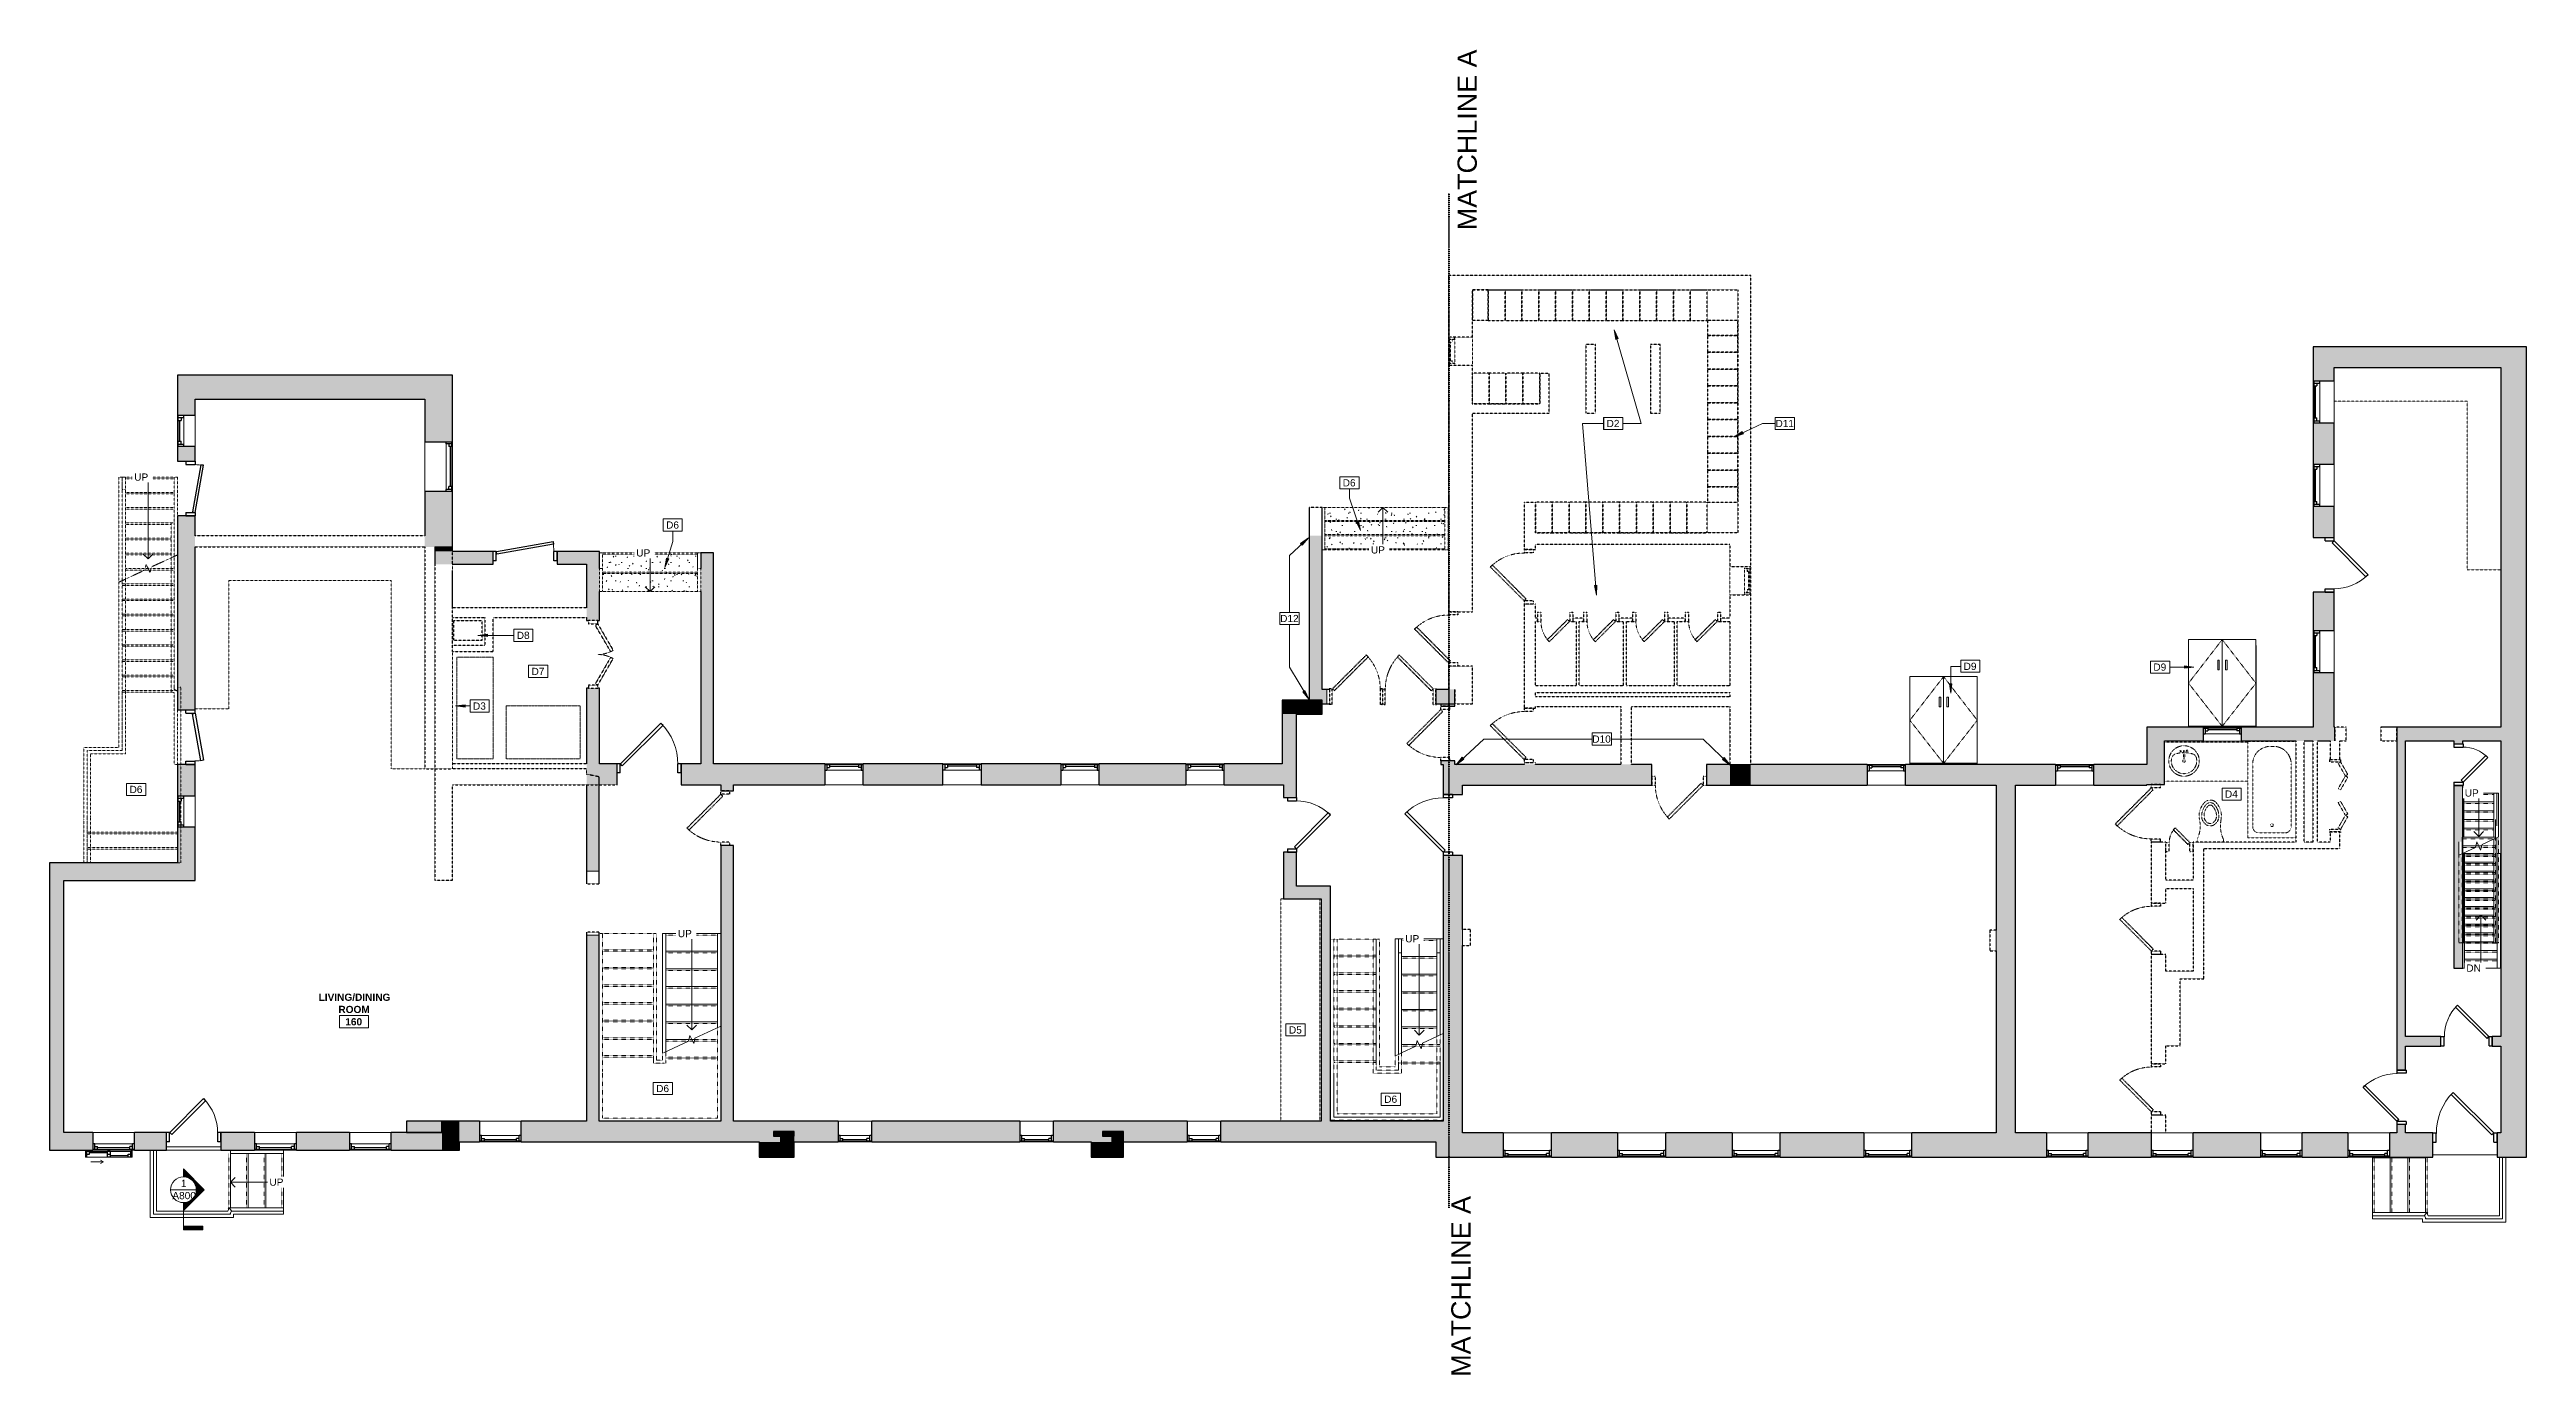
# Model space of a CAD drawing. Header units: inches. Extents: x -529 to 1015, y -2066 to -1239.
import ezdxf

# ---------------------------------------------------------------- set-up
doc = ezdxf.new("R2010")
doc.units = ezdxf.units.IN
doc.header["$MEASUREMENT"] = 0
for name, pattern in [('Dash', [0.25, 0.125, -0.125]), ('Demolished', [0.1875, 0.125, -0.0625]), ('Demolished 3_16_', [0.28125, 0.1875, -0.09375]), ('Overhead 1_16_', [0.101562, 0.0625, -0.039062])]:
    doc.linetypes.add(name, pattern=pattern)
for name, color, linetype, lineweight in [('A-ANNO-KEYN', 231, 'Continuous', 9), ('A-ANNO-MATC', 214, 'Dash', 140), ('A-AREA-IDEN', 2, 'Continuous', 9), ('A-DETL-DEMO', 6, 'Demolished 3_16_', 9), ('A-DOOR', 31, 'Demolished', 9), ('A-DOOR-FRAM', 31, 'Demolished', 30), ('A-FLOR-HRAL', 11, 'Continuous', 18), ('A-GENM', 13, 'Demolished', 9), ('A-GENM-HDLN', 13, 'Continuous', 18), ('A-GLAZ', 151, 'Continuous', 18), ('A-WALL', 113, 'Continuous', 18), ('A-WALL-PATT', 111, 'Continuous', 18), ('G-ANNO-SYMB', 111, 'Continuous', 9), ('G-ANNO-TEXT', 231, 'Continuous', 9), ('I-WALL', 2, 'Demolished', 9), ('P-SANR-FIXT', 6, 'Demolished', 9), ('Q-CASE', 31, 'Demolished', 9), ('S-COLS', 52, 'Demolished', 9), ('S-STRS', 31, 'Continuous', 18), ('S-STRS-ANNO', 31, 'Continuous', 9), ('S-STRS-IDEN', 31, 'Continuous', 9), ('S-STRS-MBND', 31, 'Continuous', 18)]:
    doc.layers.add(name, color=color, linetype=linetype, lineweight=lineweight)
doc.styles.add('Arial', font='arial.ttf', dxfattribs={"height": 4.5})
doc.styles.add('Swis721 Lt BT', font='swissl.ttf', dxfattribs={"height": 4.5})
doc.styles.add('Swis721 Lt BT_1', font='swissl.ttf', dxfattribs={"height": 12})
doc.styles.add('Swis721 Lt BT_B', font='', dxfattribs={"height": 4.5})
doc.styles.get('Swis721 Lt BT_B').set_extended_font_data('Swis721 Lt BT', bold=True)
pattern_1 = [(0, (0, 0), (15.36, 3.84), [0.634, -10.886, 0.634, -10.886, -61.44]), (0, (0, 0), (15.36, 3.84), [-23.04, 0.634, -22.406, 0.634, -10.886, -26.88]), (0, (0, 0), (15.36, 3.84), [-57.6, 0.634, -7.046, 0.634, -18.566]), (120, (5.76, 1.92), (-11.005538, 11.38215), [0.634, -10.886, 0.634, -10.886, -61.44]), (120, (5.76, 1.92), (-11.005538, 11.38215), [-23.04, 0.634, -22.406, 0.634, -10.886, -26.88]), (120, (5.76, 1.92), (-11.005538, 11.38215), [-57.6, 0.634, -7.046, 0.634, -18.566]), (240, (7.68, 9.6), (-4.354462, -15.22215), [0.634, -10.886, 0.634, -10.886, -61.44]), (240, (7.68, 9.6), (-4.354462, -15.22215), [-23.04, 0.634, -22.406, 0.634, -10.886, -26.88]), (240, (7.68, 9.6), (-4.354462, -15.22215), [-57.6, 0.634, -7.046, 0.634, -18.566])]

msp = doc.modelspace()

# ---------------------------------------------------------------- texts
at = {"layer": 'A-ANNO-KEYN', "char_height": 4.5, "attachment_point": 1, "style": 'Arial'}
for s, insert, width in [('D2', (441.5, -1470.2), 9.847), ('D2', (441.5, -1470.2), 9.847), ('D11', (546.8, -1470.2), 14.089), ('D6', (277, -1507.2), 9.847), ('D6', (-144.8, -1533.5), 9.847), ('D8', (-237.9, -1602.3), 9.847), ('D12', (238, -1591.8), 14.089), ('D12', (238, -1591.8), 14.089), ('D7', (-228.7, -1624.8), 9.847), ('D9', (664.1, -1621.6), 9.847), ('D9', (782.4, -1622.1), 9.847), ('D3', (-265.2, -1646.4), 9.847), ('D10', (432.6, -1667), 14.089), ('D10', (432.6, -1667), 14.089), ('D6', (-479.3, -1698.4), 9.847), ('D4', (827, -1701.3), 9.847), ('D5', (243.5, -1848.4), 9.847), ('D6', (-151, -1884.9), 9.847), ('D6', (302.9, -1891.6), 9.847)]:
    msp.add_mtext(s, dxfattribs=dict(at, insert=insert, width=width))
at = {"layer": 'A-AREA-IDEN', "char_height": 4.5, "attachment_point": 1, "style": 'Swis721 Lt BT_B'}
for s, insert, width in [('LIVING/DINING', (-361.4, -1828), 53.328), ('ROOM', (-349.1, -1835.6), 23.785), ('160', (-344.8, -1843.3), 12.726)]:
    msp.add_mtext(s, dxfattribs=dict(at, insert=insert, width=width))
at = {"layer": 'G-ANNO-SYMB', "char_height": 4.5, "attachment_point": 1, "style": 'Swis721 Lt BT'}
for s, insert, width in [('1', (-447.3, -1944.1), 4.09), ('A800', (-452.6, -1951.7), 16.968)]:
    msp.add_mtext(s, dxfattribs=dict(at, insert=insert, width=width))
at = {"layer": 'G-ANNO-TEXT', "color": 7, "char_height": 12, "width": 127.109, "attachment_point": 1, "rotation": 90, "style": 'Swis721 Lt BT_1'}
for insert in [(348.6, -1351.9), (344.7, -2066.9)]:
    msp.add_mtext('MATCHLINE A', dxfattribs=dict(at, insert=insert))

# ---------------------------------------------------------------- blocks, each defined once
blk = doc.blocks.new('Concrete-Rectangular-Column - 12 x 18-5100692-FIRST FLOOR - DEMOLITION')
at = {"layer": 'S-COLS', "color": 250, "lineweight": 30}
for p, q in [((6, 9), (-6, 9)), ((-6, 9), (-6, -9)), ((6, -9), (6, 9)), ((-6, -9), (6, -9))]:
    blk.add_line(p, q, dxfattribs=at)
blk = doc.blocks.new('Bifold_4 panel w Frame - Int-PB-F-WDMF-3_ 6_-5053560-FIRST FLOOR - DEMOLITION')
at = {"layer": 'A-DOOR', "color": 7}
for p, q in [((-21, 3.5), (-13.2, 8)), ((-21, 3.5), (-20.1, 2)), ((-20.1, 2), (-12.3, 6.5)), ((-12.3, 6.5), (-13.2, 8)), ((-12.3, 6.5), (-11.4, 8)), ((-4.4, 2), (-12.3, 6.5)), ((-3.6, 3.5), (-11.4, 8)), ((-3.6, 3.5), (-4.4, 2)), ((3.6, 3.5), (11.4, 8)), ((3.6, 3.5), (4.4, 2)), ((4.4, 2), (12.3, 6.5)), ((12.3, 6.5), (11.4, 8)), ((12.3, 6.5), (13.2, 8)), ((20.1, 2), (12.3, 6.5)), ((21, 3.5), (13.2, 8)), ((21, 3.5), (20.1, 2))]:
    blk.add_line(p, q, dxfattribs=at)
at = {"layer": 'A-DOOR-FRAM', "color": 250}
for p, q in [((-23, 3.5), (-21, 3.5)), ((-23, 3.5), (-23, 3)), ((-23, 3), (-22.5, 3)), ((-22.5, -3), (-22.5, 3)), ((-21, -3.5), (-21, 3.5)), ((21, -3.5), (21, 3.5)), ((21, 3.5), (23, 3.5)), ((22.5, 3), (23, 3)), ((22.5, -3), (22.5, 3)), ((23, 3.5), (23, 3)), ((-23, -3), (-22.5, -3)), ((-23, -3.5), (-23, -3)), ((-23, -3.5), (-21, -3.5)), ((21, -3.5), (23, -3.5)), ((22.5, -3), (23, -3)), ((23, -3.5), (23, -3))]:
    blk.add_line(p, q, dxfattribs=at)
blk = doc.blocks.new('Single Flush - D1 2_6_ X 8_ - NOT FR-6103073-FIRST FLOOR - DEMOLITION')
at = {"layer": 'A-DOOR', "color": 8, "linetype": 'Continuous', "lineweight": 30}
for p, q in [((-7.4, -26.3), (13.7, -5.3)), ((14.9, -6.5), (-6.2, -27.6)), ((13.7, -5.3), (14.9, -6.5)), ((-6.2, -27.6), (-7.4, -26.3))]:
    blk.add_line(p, q, dxfattribs=at)
at = {"layer": 'A-DOOR', "linetype": 'Continuous'}
blk.add_arc((14.9, -6.5), 29.8, 179.5, 225, dxfattribs=at)
at = {"layer": 'A-DOOR-FRAM', "color": 8, "linetype": 'Continuous'}
for p, q in [((-17, -0.8), (-17, -6.5)), ((-17, -0.8), (-15, -0.8)), ((-17, -6.5), (-15, -6.5)), ((-15, -0.8), (-15, -6.5)), ((15, -0.8), (15, -6.5)), ((15, -0.8), (17, -0.8)), ((15, -6.5), (17, -6.5)), ((17, -0.8), (17, -6.5))]:
    blk.add_line(p, q, dxfattribs=at)
blk = doc.blocks.new('Single Flush - D1 3_ X 8_  - NOT FR-6103006-FIRST FLOOR - DEMOLITION')
at = {"layer": 'A-DOOR', "color": 8, "linetype": 'Continuous', "lineweight": 30}
for p, q in [((-7.4, 32.8), (-8.7, 31.6)), ((-8.7, 31.6), (16.7, 6.3)), ((17.9, 7.5), (-7.4, 32.8)), ((16.7, 6.3), (17.9, 7.5))]:
    blk.add_line(p, q, dxfattribs=at)
at = {"layer": 'A-DOOR', "linetype": 'Continuous'}
blk.add_arc((17.9, 7.5), 35.8, 135, 180.5, dxfattribs=at)
at = {"layer": 'A-DOOR-FRAM', "color": 8, "linetype": 'Continuous'}
for p, q in [((-20, 1.7), (-20, 7.5)), ((-20, 7.5), (-18, 7.5)), ((-20, 1.7), (-18, 1.7)), ((-18, 1.7), (-18, 7.5)), ((18, 1.7), (18, 7.5)), ((18, 7.5), (20, 7.5)), ((18, 1.7), (20, 1.7)), ((20, 1.7), (20, 7.5))]:
    blk.add_line(p, q, dxfattribs=at)
blk = doc.blocks.new('Single Flush - D1 2_6_ X 8_ - NOT FR-6103030-FIRST FLOOR - DEMOLITION')
at = {"layer": 'A-DOOR', "color": 8, "linetype": 'Continuous', "lineweight": 30}
for p, q in [((-7.4, -22.5), (13.7, -1.4)), ((14.9, -2.6), (-6.2, -23.7)), ((13.7, -1.4), (14.9, -2.6)), ((-6.2, -23.7), (-7.4, -22.5))]:
    blk.add_line(p, q, dxfattribs=at)
at = {"layer": 'A-DOOR', "linetype": 'Continuous'}
blk.add_arc((14.9, -2.6), 29.8, 179.5, 225, dxfattribs=at)
at = {"layer": 'A-DOOR-FRAM', "color": 8, "linetype": 'Continuous'}
for p, q in [((-17, 3.1), (-17, -2.6)), ((-17, 3.1), (-15, 3.1)), ((-15, 3.1), (-15, -2.6)), ((15, 3.1), (15, -2.6)), ((15, 3.1), (17, 3.1)), ((17, 3.1), (17, -2.6)), ((-17, -2.6), (-15, -2.6)), ((15, -2.6), (17, -2.6))]:
    blk.add_line(p, q, dxfattribs=at)
blk = doc.blocks.new('Single Flush - OTJ_SOLIDFLUSH_ALUM 2_ 9_-5263657-FIRST FLOOR - DEMOLITION')
at = {"layer": 'A-DOOR', "color": 250, "lineweight": 30}
for p, q in [((-7.4, -26.3), (13.7, -5.3)), ((14.9, -6.5), (-6.2, -27.6)), ((13.7, -5.3), (14.9, -6.5)), ((-6.2, -27.6), (-7.4, -26.3))]:
    blk.add_line(p, q, dxfattribs=at)
at = {"layer": 'A-DOOR', "color": 7}
blk.add_arc((14.9, -6.5), 29.8, 179.5, 225, dxfattribs=at)
at = {"layer": 'A-DOOR-FRAM', "color": 250}
for p, q in [((-17, -0.8), (-17, -6.5)), ((-17, -0.8), (-15, -0.8)), ((-17, -6.5), (-15, -6.5)), ((-15, -0.8), (-15, -6.5)), ((15, -0.8), (15, -6.5)), ((15, -0.8), (17, -0.8)), ((15, -6.5), (17, -6.5)), ((17, -0.8), (17, -6.5))]:
    blk.add_line(p, q, dxfattribs=at)
blk = doc.blocks.new('Single Flush - OTJ_SOLIDFLUSH_ALUM 2_ 9_-5263663-FIRST FLOOR - DEMOLITION')
at = {"layer": 'A-DOOR', "color": 250, "lineweight": 30}
for p, q in [((-7.4, -23.3), (13.7, -2.3)), ((14.9, -3.5), (-6.2, -24.6)), ((13.7, -2.3), (14.9, -3.5)), ((-6.2, -24.6), (-7.4, -23.3))]:
    blk.add_line(p, q, dxfattribs=at)
at = {"layer": 'A-DOOR', "color": 7}
blk.add_arc((14.9, -3.5), 29.8, 179.5, 225, dxfattribs=at)
at = {"layer": 'A-DOOR-FRAM', "color": 250}
for p, q in [((-17, 2.2), (-17, -3.5)), ((-17, 2.2), (-15, 2.2)), ((-15, 2.2), (-15, -3.5)), ((15, 2.2), (15, -3.5)), ((15, 2.2), (17, 2.2)), ((17, 2.2), (17, -3.5)), ((-17, -3.5), (-15, -3.5)), ((15, -3.5), (17, -3.5))]:
    blk.add_line(p, q, dxfattribs=at)
blk = doc.blocks.new('Single Flush - D1 2_9_ X 8_-6102497-FIRST FLOOR - DEMOLITION')
at = {"layer": 'A-DOOR', "color": 8, "linetype": 'Continuous', "lineweight": 30}
for p, q in [((-6.2, 25.1), (-7.4, 23.8)), ((-7.4, 23.8), (13.7, 2.8)), ((14.9, 4), (-6.2, 25.1)), ((13.7, 2.8), (14.9, 4))]:
    blk.add_line(p, q, dxfattribs=at)
at = {"layer": 'A-DOOR', "linetype": 'Continuous'}
blk.add_arc((14.9, 4), 29.8, 135, 180.5, dxfattribs=at)
at = {"layer": 'A-DOOR-FRAM', "color": 8, "linetype": 'Continuous'}
for p, q in [((-17, -1.7), (-17, 4)), ((-17, 4), (-15, 4)), ((-15, -1.7), (-15, 4)), ((15, -1.7), (15, 4)), ((15, 4), (17, 4)), ((17, -1.7), (17, 4)), ((-17, -1.7), (-15, -1.7)), ((15, -1.7), (17, -1.7))]:
    blk.add_line(p, q, dxfattribs=at)
blk = doc.blocks.new('Single Flush - OTJ_SOLIDFLUSH_ALUM 2_ 9_-5263665-FIRST FLOOR - DEMOLITION')
at = {"layer": 'A-DOOR', "color": 250, "lineweight": 30}
for p, q in [((-7.4, -27.3), (13.7, -6.3)), ((14.9, -7.5), (-6.2, -28.6)), ((13.7, -6.3), (14.9, -7.5)), ((-6.2, -28.6), (-7.4, -27.3))]:
    blk.add_line(p, q, dxfattribs=at)
at = {"layer": 'A-DOOR', "color": 7}
blk.add_arc((14.9, -7.5), 29.8, 179.5, 225, dxfattribs=at)
at = {"layer": 'A-DOOR-FRAM', "color": 250}
for p, q in [((-17, -1.7), (-17, -7.5)), ((-17, -1.7), (-15, -1.7)), ((-17, -7.5), (-15, -7.5)), ((-15, -1.7), (-15, -7.5)), ((15, -1.7), (15, -7.5)), ((15, -1.7), (17, -1.7)), ((15, -7.5), (17, -7.5)), ((17, -1.7), (17, -7.5))]:
    blk.add_line(p, q, dxfattribs=at)
blk = doc.blocks.new('Single Flush - D1 3_ X 7_3_ - NOT FR-6102298-FIRST FLOOR - DEMOLITION')
at = {"layer": 'A-DOOR', "color": 8, "linetype": 'Continuous', "lineweight": 30}
for p, q in [((-17.7, -12), (17.6, -5.8)), ((-17.4, -13.7), (-17.7, -12)), ((17.9, -7.5), (-17.4, -13.7)), ((17.6, -5.8), (17.9, -7.5))]:
    blk.add_line(p, q, dxfattribs=at)
at = {"layer": 'A-DOOR', "linetype": 'Continuous'}
blk.add_arc((17.9, -7.5), 35.8, 179.5, 190, dxfattribs=at)
at = {"layer": 'A-DOOR-FRAM', "color": 8, "linetype": 'Continuous'}
for p, q in [((-20, -1.7), (-20, -7.5)), ((-20, -1.7), (-18, -1.7)), ((-20, -7.5), (-18, -7.5)), ((-18, -1.7), (-18, -7.5)), ((18, -1.7), (18, -7.5)), ((18, -1.7), (20, -1.7)), ((18, -7.5), (20, -7.5)), ((20, -1.7), (20, -7.5))]:
    blk.add_line(p, q, dxfattribs=at)
blk = doc.blocks.new('Single Flush - OTJ_SOLIDFLUSH_ALUM 2_ 9_-5263656-FIRST FLOOR - DEMOLITION')
at = {"layer": 'A-DOOR', "color": 250, "lineweight": 30}
for p, q in [((-6.2, 25.1), (-7.4, 23.8)), ((-7.4, 23.8), (13.7, 2.8)), ((14.9, 4), (-6.2, 25.1)), ((13.7, 2.8), (14.9, 4))]:
    blk.add_line(p, q, dxfattribs=at)
at = {"layer": 'A-DOOR', "color": 7}
blk.add_arc((14.9, 4), 29.8, 135, 180.5, dxfattribs=at)
at = {"layer": 'A-DOOR-FRAM', "color": 250}
for p, q in [((-17, -1.7), (-17, 4)), ((-17, 4), (-15, 4)), ((-15, -1.7), (-15, 4)), ((15, -1.7), (15, 4)), ((15, 4), (17, 4)), ((17, -1.7), (17, 4)), ((-17, -1.7), (-15, -1.7)), ((15, -1.7), (17, -1.7))]:
    blk.add_line(p, q, dxfattribs=at)
blk = doc.blocks.new('Single Flush - D1 2_6_ X 8_ - NOT FR-6102241-FIRST FLOOR - DEMOLITION')
at = {"layer": 'A-DOOR', "color": 8, "linetype": 'Continuous', "lineweight": 30}
for p, q in [((-14.8, -9), (14.6, -3.8)), ((-14.5, -10.7), (-14.8, -9)), ((14.9, -5.5), (-14.5, -10.7)), ((14.6, -3.8), (14.9, -5.5))]:
    blk.add_line(p, q, dxfattribs=at)
at = {"layer": 'A-DOOR', "linetype": 'Continuous'}
blk.add_arc((14.9, -5.5), 29.8, 179.5, 190, dxfattribs=at)
at = {"layer": 'A-DOOR-FRAM', "color": 8, "linetype": 'Continuous'}
for p, q in [((-17, 0.3), (-17, -5.5)), ((-17, 0.3), (-15, 0.3)), ((-15, 0.3), (-15, -5.5)), ((15, 0.3), (15, -5.5)), ((15, 0.3), (17, 0.3)), ((17, 0.3), (17, -5.5)), ((-17, -5.5), (-15, -5.5)), ((15, -5.5), (17, -5.5))]:
    blk.add_line(p, q, dxfattribs=at)
blk = doc.blocks.new('Single Flush - D1 2_6_ X 6_8_ - NOT FR-6102216-FIRST FLOOR - DEMOLITION')
at = {"layer": 'A-DOOR', "color": 8, "linetype": 'Continuous', "lineweight": 30}
for p, q in [((-14.5, 10.7), (-14.8, 9)), ((-14.8, 9), (14.6, 3.8)), ((14.9, 5.5), (-14.5, 10.7)), ((14.6, 3.8), (14.9, 5.5))]:
    blk.add_line(p, q, dxfattribs=at)
at = {"layer": 'A-DOOR', "linetype": 'Continuous'}
blk.add_arc((14.9, 5.5), 29.8, 170, 180.5, dxfattribs=at)
at = {"layer": 'A-DOOR-FRAM', "color": 8, "linetype": 'Continuous'}
for p, q in [((-17, -0.3), (-17, 5.5)), ((-17, 5.5), (-15, 5.5)), ((-15, -0.3), (-15, 5.5)), ((15, -0.3), (15, 5.5)), ((15, 5.5), (17, 5.5)), ((17, -0.3), (17, 5.5)), ((-17, -0.3), (-15, -0.3)), ((15, -0.3), (17, -0.3))]:
    blk.add_line(p, q, dxfattribs=at)
blk = doc.blocks.new('Single Flush - D1 2_6_ X 8_ - NOT FR-6102308-FIRST FLOOR - DEMOLITION')
at = {"layer": 'A-DOOR', "color": 8, "linetype": 'Continuous', "lineweight": 30}
for p, q in [((-7.4, -25.3), (13.7, -4.3)), ((14.9, -5.5), (-6.2, -26.6)), ((13.7, -4.3), (14.9, -5.5)), ((-6.2, -26.6), (-7.4, -25.3))]:
    blk.add_line(p, q, dxfattribs=at)
at = {"layer": 'A-DOOR', "linetype": 'Continuous'}
blk.add_arc((14.9, -5.5), 29.8, 179.5, 225, dxfattribs=at)
at = {"layer": 'A-DOOR-FRAM', "color": 8, "linetype": 'Continuous'}
for p, q in [((-17, 0.3), (-17, -5.5)), ((-17, 0.3), (-15, 0.3)), ((-15, 0.3), (-15, -5.5)), ((15, 0.3), (15, -5.5)), ((15, 0.3), (17, 0.3)), ((17, 0.3), (17, -5.5)), ((-17, -5.5), (-15, -5.5)), ((15, -5.5), (17, -5.5))]:
    blk.add_line(p, q, dxfattribs=at)
blk = doc.blocks.new('Single Flush - OTJ_SOLIDFLUSH_ALUM 1_ 10_ door-5204705-FIRST FLOOR - DEMOLITION')
at = {"layer": 'A-DOOR', "color": 8, "linetype": 'Continuous', "lineweight": 30}
for p, q in [((-4.5, 18.3), (-5.8, 17.1)), ((-5.8, 17.1), (9.7, 1.6)), ((10.9, 2.9), (-4.5, 18.3)), ((9.7, 1.6), (10.9, 2.9))]:
    blk.add_line(p, q, dxfattribs=at)
at = {"layer": 'A-DOOR', "linetype": 'Continuous'}
blk.add_arc((10.9, 2.9), 21.8, 135, 180.5, dxfattribs=at)
at = {"layer": 'A-DOOR-FRAM', "color": 8, "linetype": 'Continuous'}
for p, q in [((-13, -2.9), (-13, 2.9)), ((-13, 2.9), (-11, 2.9)), ((-11, -2.9), (-11, 2.9)), ((11, -2.9), (11, 2.9)), ((11, 2.9), (13, 2.9)), ((13, -2.9), (13, 2.9)), ((-13, -2.9), (-11, -2.9)), ((11, -2.9), (13, -2.9))]:
    blk.add_line(p, q, dxfattribs=at)
blk = doc.blocks.new('Single Flush - D1 2_4_ X 7_-5204698-FIRST FLOOR - DEMOLITION')
at = {"layer": 'A-DOOR', "color": 8, "linetype": 'Continuous', "lineweight": 30}
for p, q in [((-5.8, 22.7), (-7, 21.4)), ((-7, 21.4), (12.7, 1.8)), ((13.9, 3), (-5.8, 22.7)), ((12.7, 1.8), (13.9, 3))]:
    blk.add_line(p, q, dxfattribs=at)
at = {"layer": 'A-DOOR', "linetype": 'Continuous'}
blk.add_arc((13.9, 3), 27.8, 135, 180.5, dxfattribs=at)
at = {"layer": 'A-DOOR-FRAM', "color": 8, "linetype": 'Continuous'}
for p, q in [((-16, -2.8), (-16, 3)), ((-16, 3), (-14, 3)), ((-14, -2.8), (-14, 3)), ((14, -2.8), (14, 3)), ((14, 3), (16, 3)), ((16, -2.8), (16, 3)), ((-16, -2.8), (-14, -2.8)), ((14, -2.8), (16, -2.8))]:
    blk.add_line(p, q, dxfattribs=at)
blk = doc.blocks.new('Single Flush - D1 2_4_ X 7_-5204697-FIRST FLOOR - DEMOLITION')
at = {"layer": 'A-DOOR', "color": 250, "lineweight": 30}
for p, q in [((-7, -22.9), (12.7, -3.3)), ((13.9, -4.5), (-5.8, -24.2)), ((12.7, -3.3), (13.9, -4.5)), ((-5.8, -24.2), (-7, -22.9))]:
    blk.add_line(p, q, dxfattribs=at)
at = {"layer": 'A-DOOR', "color": 7}
blk.add_arc((13.9, -4.5), 27.8, 179.5, 225, dxfattribs=at)
at = {"layer": 'A-DOOR-FRAM', "color": 250}
for p, q in [((-16, 1.2), (-16, -4.5)), ((-16, 1.2), (-14, 1.2)), ((-14, 1.2), (-14, -4.5)), ((14, 1.2), (14, -4.5)), ((14, 1.2), (16, 1.2)), ((16, 1.2), (16, -4.5)), ((-16, -4.5), (-14, -4.5)), ((14, -4.5), (16, -4.5))]:
    blk.add_line(p, q, dxfattribs=at)
blk = doc.blocks.new('Single Flush - OTJ_SOLIDFLUSH_ALUM 2_ 8_ door-5263707-FIRST FLOOR - DEMOLITION')
at = {"layer": 'A-DOOR', "color": 250, "lineweight": 30}
for p, q in [((-6.6, 27), (-7.8, 25.8)), ((-7.8, 25.8), (14.7, 3.3)), ((15.9, 4.5), (-6.6, 27)), ((14.7, 3.3), (15.9, 4.5))]:
    blk.add_line(p, q, dxfattribs=at)
at = {"layer": 'A-DOOR', "color": 7}
blk.add_arc((15.9, 4.5), 31.8, 135, 180.5, dxfattribs=at)
at = {"layer": 'A-DOOR-FRAM', "color": 250}
for p, q in [((-18, -1.2), (-18, 4.5)), ((-18, 4.5), (-16, 4.5)), ((-16, -1.2), (-16, 4.5)), ((16, -1.2), (16, 4.5)), ((16, 4.5), (18, 4.5)), ((18, -1.2), (18, 4.5)), ((-18, -1.2), (-16, -1.2)), ((16, -1.2), (18, -1.2))]:
    blk.add_line(p, q, dxfattribs=at)
blk = doc.blocks.new('Top Rail Type - Top Rail_Internal_-5057916-FIRST FLOOR - DEMOLITION')
at = {"layer": 'A-FLOR-HRAL', "lineweight": 9}
blk.add_hatch(color=7, dxfattribs=at).paths.add_polyline_path([(313.7, -1802.6), (313.7, -1802.6), (311.7, -1802.6)], flags=0)
for p, q in [((311.7, -1793.8), (313.7, -1793.8)), ((311.7, -1802.6), (311.7, -1793.8)), ((313.7, -1802.6), (311.7, -1802.6)), ((313.7, -1793.8), (313.7, -1802.6))]:
    blk.add_line(p, q, dxfattribs=at)
blk = doc.blocks.new('Top Rail Type - Top Rail_Internal_-V1-FIRST FLOOR - DEMOLITION')
at = {"layer": 'A-FLOR-HRAL', "linetype": 'Overhead 1_16_', "lineweight": 9}
for p, q in [((295.9, -1794), (297.9, -1794)), ((295.9, -1871), (295.9, -1794)), ((297.9, -1871), (297.9, -1794)), ((311.7, -1865.9), (311.7, -1870.8)), ((313.7, -1865), (313.7, -1870.8)), ((295.9, -1877.7), (295.9, -1871)), ((313.7, -1877.7), (295.9, -1877.7)), ((297.9, -1875.7), (297.9, -1871)), ((311.7, -1875.7), (297.9, -1875.7)), ((311.7, -1870.8), (311.7, -1875.7)), ((313.7, -1870.8), (313.7, -1877.7))]:
    blk.add_line(p, q, dxfattribs=at)
at = {"layer": 'A-FLOR-HRAL', "lineweight": 9}
for p, q in [((313.7, -1793.8), (311.7, -1793.8)), ((311.7, -1793.8), (311.7, -1865.9)), ((313.7, -1793.8), (313.7, -1865)), ((311.7, -1865.9), (313.7, -1865))]:
    blk.add_line(p, q, dxfattribs=at)
blk = doc.blocks.new('Top Rail Type - Top Rail_Internal_-5057935-FIRST FLOOR - DEMOLITION')
at = {"layer": 'A-FLOR-HRAL', "lineweight": 9}
blk.add_hatch(color=7, dxfattribs=at).paths.add_polyline_path([(337.7, -1802.6), (337.7, -1802.6), (335.7, -1802.6)], flags=0)
for p, q in [((335.7, -1793.8), (337.7, -1793.8)), ((335.7, -1802.6), (335.7, -1793.8)), ((337.7, -1802.6), (335.7, -1802.6)), ((337.7, -1793.8), (337.7, -1802.6))]:
    blk.add_line(p, q, dxfattribs=at)
blk = doc.blocks.new('Top Rail Type - Top Rail_Internal_-V2-FIRST FLOOR - DEMOLITION')
at = {"layer": 'A-FLOR-HRAL', "linetype": 'Overhead 1_16_', "lineweight": 9}
for p, q in [((271.5, -1794), (273.5, -1794)), ((271.5, -1882), (271.5, -1794)), ((273.5, -1882), (273.5, -1794)), ((335.7, -1854.7), (335.7, -1870.8)), ((337.7, -1853.7), (337.7, -1870.8)), ((271.5, -1905), (271.5, -1882)), ((273.5, -1903), (273.5, -1882)), ((335.7, -1870.8), (335.7, -1903)), ((337.7, -1870.8), (337.7, -1905)), ((337.7, -1905), (271.5, -1905)), ((335.7, -1903), (273.5, -1903))]:
    blk.add_line(p, q, dxfattribs=at)
at = {"layer": 'A-FLOR-HRAL', "lineweight": 9}
for p, q in [((337.7, -1793.8), (335.7, -1793.8)), ((335.7, -1793.8), (335.7, -1854.7)), ((337.7, -1793.8), (337.7, -1853.7)), ((335.7, -1854.7), (337.7, -1853.7))]:
    blk.add_line(p, q, dxfattribs=at)
blk = doc.blocks.new('Single Flush - D1 2_10_ X 8_-6102513-FIRST FLOOR - DEMOLITION')
at = {"layer": 'A-DOOR', "color": 8, "linetype": 'Continuous', "lineweight": 30}
for p, q in [((-8.2, -28.7), (15.7, -4.8)), ((16.9, -6), (-7, -29.9)), ((15.7, -4.8), (16.9, -6)), ((-7, -29.9), (-8.2, -28.7))]:
    blk.add_line(p, q, dxfattribs=at)
at = {"layer": 'A-DOOR', "linetype": 'Continuous'}
blk.add_arc((16.9, -6), 33.8, 179.5, 225, dxfattribs=at)
at = {"layer": 'A-DOOR-FRAM', "color": 8, "linetype": 'Continuous'}
for p, q in [((-19, -0.2), (-19, -6)), ((-19, -0.2), (-17, -0.2)), ((-19, -6), (-17, -6)), ((-17, -0.2), (-17, -6)), ((17, -0.2), (17, -6)), ((17, -0.2), (19, -0.2)), ((17, -6), (19, -6)), ((19, -0.2), (19, -6))]:
    blk.add_line(p, q, dxfattribs=at)
blk = doc.blocks.new('Window-Double-Hung - 24_ x 44_-5077948-FIRST FLOOR - DEMOLITION')
at = {"layer": 'A-GLAZ', "color": 8, "lineweight": 30}
for p, q in [((-12, 6.5), (-12, -6.5)), ((-12, 6), (-9, 6)), ((-12, 2.5), (-10.75, 2.5)), ((-10.75, 6), (-10.75, 2.5)), ((-10.75, 4.25), (-9, 4.25)), ((-9, 6), (-9, 4.25)), ((-9, 5.125), (9, 5.125)), ((9, 6), (12, 6)), ((9, 6), (9, 4.25)), ((10.75, 4.25), (9, 4.25)), ((10.75, 6), (10.75, 2.5)), ((10.75, 2.5), (12, 2.5)), ((12, -6.5), (12, 6.5))]:
    blk.add_line(p, q, dxfattribs=at)
at = {"layer": 'A-GLAZ'}
for p, q in [((12, 6.5), (-12, 6.5)), ((-12, -6.5), (12, -6.5))]:
    blk.add_line(p, q, dxfattribs=at)
at = {"layer": 'A-GLAZ', "lineweight": 9}
for p, q in [((-10.75, 2.5), (10.75, 2.5)), ((-9, 6), (9, 6))]:
    blk.add_line(p, q, dxfattribs=at)
blk = doc.blocks.new('Window-Double-Hung - 24_ x 44_-5956437-FIRST FLOOR - DEMOLITION')
at = {"layer": 'A-GLAZ', "color": 8, "lineweight": 30}
for p, q in [((-12, 6.5), (-12, -6.5)), ((-12, 6), (-9, 6)), ((-12, 2.5), (-10.75, 2.5)), ((-10.75, 6), (-10.75, 2.5)), ((-10.75, 4.25), (-9, 4.25)), ((-9, 6), (-9, 4.25)), ((-9, 5.125), (9, 5.125)), ((9, 6), (12, 6)), ((9, 6), (9, 4.25)), ((10.75, 4.25), (9, 4.25)), ((10.75, 6), (10.75, 2.5)), ((10.75, 2.5), (12, 2.5)), ((12, -6.5), (12, 6.5))]:
    blk.add_line(p, q, dxfattribs=at)
at = {"layer": 'A-GLAZ'}
for p, q in [((12, 6.5), (-12, 6.5)), ((-12, -6.5), (12, -6.5))]:
    blk.add_line(p, q, dxfattribs=at)
at = {"layer": 'A-GLAZ', "lineweight": 9}
for p, q in [((-10.75, 2.5), (10.75, 2.5)), ((-9, 6), (9, 6))]:
    blk.add_line(p, q, dxfattribs=at)
blk = doc.blocks.new('Window-Double-Hung - 24_ x 5 1-5074222-FIRST FLOOR - DEMOLITION')
at = {"layer": 'A-GLAZ', "color": 8, "lineweight": 30}
for p, q in [((-12, 4.25), (-12, -4.25)), ((-12, 3.75), (-9, 3.75)), ((-12, 0.25), (-10.75, 0.25)), ((-10.75, 3.75), (-10.75, 0.25)), ((-10.75, 2), (-9, 2)), ((-9, 3.75), (-9, 2)), ((-9, 2.875), (9, 2.875)), ((9, 3.75), (12, 3.75)), ((9, 3.75), (9, 2)), ((10.75, 2), (9, 2)), ((10.75, 3.75), (10.75, 0.25)), ((10.75, 0.25), (12, 0.25)), ((12, -4.25), (12, 4.25))]:
    blk.add_line(p, q, dxfattribs=at)
at = {"layer": 'A-GLAZ'}
for p, q in [((12, 4.25), (-12, 4.25)), ((-12, -4.25), (12, -4.25))]:
    blk.add_line(p, q, dxfattribs=at)
at = {"layer": 'A-GLAZ', "lineweight": 9}
for p, q in [((-10.75, 0.25), (10.75, 0.25)), ((-9, 3.75), (9, 3.75))]:
    blk.add_line(p, q, dxfattribs=at)
blk = doc.blocks.new('Window-Double-Hung - 24_ x 5 1-5074211-FIRST FLOOR - DEMOLITION')
at = {"layer": 'A-GLAZ', "color": 8, "lineweight": 30}
for p, q in [((-12, 6.5), (-12, -6.5)), ((-12, 6), (-9, 6)), ((-12, 2.5), (-10.75, 2.5)), ((-10.75, 6), (-10.75, 2.5)), ((-10.75, 4.25), (-9, 4.25)), ((-9, 6), (-9, 4.25)), ((-9, 5.125), (9, 5.125)), ((9, 6), (12, 6)), ((9, 6), (9, 4.25)), ((10.75, 4.25), (9, 4.25)), ((10.75, 6), (10.75, 2.5)), ((10.75, 2.5), (12, 2.5)), ((12, -6.5), (12, 6.5))]:
    blk.add_line(p, q, dxfattribs=at)
at = {"layer": 'A-GLAZ'}
for p, q in [((12, 6.5), (-12, 6.5)), ((-12, -6.5), (12, -6.5))]:
    blk.add_line(p, q, dxfattribs=at)
at = {"layer": 'A-GLAZ', "lineweight": 9}
for p, q in [((-10.75, 2.5), (10.75, 2.5)), ((-9, 6), (9, 6))]:
    blk.add_line(p, q, dxfattribs=at)
blk = doc.blocks.new('Window-Double-Hung - 24_ x 5 1-5956687-FIRST FLOOR - DEMOLITION')
at = {"layer": 'A-GLAZ', "color": 8, "lineweight": 30}
for p, q in [((-12, 6.5), (-12, -6.5)), ((-12, 6), (-9, 6)), ((-12, 2.5), (-10.75, 2.5)), ((-10.75, 6), (-10.75, 2.5)), ((-10.75, 4.25), (-9, 4.25)), ((-9, 6), (-9, 4.25)), ((-9, 5.125), (9, 5.125)), ((9, 6), (12, 6)), ((9, 6), (9, 4.25)), ((10.75, 4.25), (9, 4.25)), ((10.75, 6), (10.75, 2.5)), ((10.75, 2.5), (12, 2.5)), ((12, -6.5), (12, 6.5))]:
    blk.add_line(p, q, dxfattribs=at)
at = {"layer": 'A-GLAZ'}
for p, q in [((12, 6.5), (-12, 6.5)), ((-12, -6.5), (12, -6.5))]:
    blk.add_line(p, q, dxfattribs=at)
at = {"layer": 'A-GLAZ', "lineweight": 9}
for p, q in [((-10.75, 2.5), (10.75, 2.5)), ((-9, 6), (9, 6))]:
    blk.add_line(p, q, dxfattribs=at)
blk = doc.blocks.new('Window-Double-Hung - 24_ x 44_-5436741-FIRST FLOOR - DEMOLITION')
at = {"layer": 'A-GLAZ'}
for p, q in [((-12, 6.5), (12, 6.5)), ((12, -6.5), (-12, -6.5))]:
    blk.add_line(p, q, dxfattribs=at)
at = {"layer": 'A-GLAZ', "color": 8, "lineweight": 30}
for p, q in [((-12, -6.5), (-12, 6.5)), ((12, 6.5), (12, -6.5)), ((-12, -2.5), (-10.75, -2.5)), ((-12, -6), (-9, -6)), ((-10.75, -6), (-10.75, -2.5)), ((-10.75, -4.25), (-9, -4.25)), ((-9, -6), (-9, -4.25)), ((-9, -5.125), (9, -5.125)), ((9, -6), (9, -4.25)), ((10.75, -4.25), (9, -4.25)), ((9, -6), (12, -6)), ((10.75, -2.5), (12, -2.5)), ((10.75, -6), (10.75, -2.5))]:
    blk.add_line(p, q, dxfattribs=at)
at = {"layer": 'A-GLAZ', "lineweight": 9}
for p, q in [((-10.75, -2.5), (10.75, -2.5)), ((-9, -6), (9, -6))]:
    blk.add_line(p, q, dxfattribs=at)
blk = doc.blocks.new('extra piece - extra piece-5080210-FIRST FLOOR - DEMOLITION')
at = {"layer": 'A-WALL', "lineweight": 9}
blk.add_hatch(color=7, dxfattribs=at).paths.add_polyline_path([(-284.6, -1914.6), (-284.6, -1907.5), (-306.6, -1907.5), (-306.6, -1914.6)], flags=0)
at = {"layer": 'A-WALL', "color": 8, "lineweight": 30}
for p, q in [((-284.6, -1907.5), (-306.6, -1907.5)), ((-306.6, -1907.5), (-306.6, -1914.6)), ((-306.6, -1914.6), (-284.6, -1914.6)), ((-284.6, -1914.6), (-284.6, -1907.5))]:
    blk.add_line(p, q, dxfattribs=at)
blk = doc.blocks.new('Top Rail Type - Top Rail_Internal_-5088875-FIRST FLOOR - DEMOLITION')
at = {"layer": 'A-FLOR-HRAL', "color": 7, "linetype": 'Demolished', "lineweight": 9}
for p, q in [((340.7, -1524.8), (342.7, -1524.8)), ((340.7, -1551.3), (340.7, -1524.8)), ((342.7, -1524.8), (342.7, -1551.3)), ((342.7, -1551.3), (340.7, -1551.3))]:
    blk.add_line(p, q, dxfattribs=at)
blk = doc.blocks.new('Top Rail Type - Top Rail_Internal_-V3-FIRST FLOOR - DEMOLITION')
at = {"layer": 'A-FLOR-HRAL', "color": 7, "linetype": 'Demolished', "lineweight": 9}
for p, q in [((340.7, -1524.8), (342.7, -1524.8)), ((340.7, -1551.3), (340.7, -1524.8)), ((342.7, -1551.3), (342.7, -1524.8)), ((340.7, -1551.3), (342.7, -1551.3))]:
    blk.add_line(p, q, dxfattribs=at)
blk = doc.blocks.new('Top Rail Type - Top Rail_Internal_-5088886-FIRST FLOOR - DEMOLITION')
at = {"layer": 'A-FLOR-HRAL', "color": 7, "linetype": 'Demolished', "lineweight": 9}
for p, q in [((263.9, -1524.8), (265.9, -1524.8)), ((265.9, -1524.8), (265.9, -1551.3)), ((265.9, -1551.3), (264.2, -1551.3))]:
    blk.add_line(p, q, dxfattribs=at)
blk = doc.blocks.new('Top Rail Type - Top Rail_Internal_-V4-FIRST FLOOR - DEMOLITION')
at = {"layer": 'A-FLOR-HRAL', "color": 7, "linetype": 'Demolished', "lineweight": 9}
for p, q in [((263.9, -1524.8), (265.9, -1524.8)), ((265.9, -1551.3), (265.9, -1524.8)), ((264.2, -1551.3), (265.9, -1551.3))]:
    blk.add_line(p, q, dxfattribs=at)
blk = doc.blocks.new('Single Flush - D1 3_ X 7_3_ - NOT FR-6102866-FIRST FLOOR - DEMOLITION')
at = {"layer": 'A-DOOR', "color": 8, "linetype": 'Continuous', "lineweight": 30}
for p, q in [((-8.7, -30.6), (16.7, -5.3)), ((17.9, -6.5), (-7.4, -31.8)), ((16.7, -5.3), (17.9, -6.5)), ((-7.4, -31.8), (-8.7, -30.6))]:
    blk.add_line(p, q, dxfattribs=at)
at = {"layer": 'A-DOOR', "linetype": 'Continuous'}
blk.add_arc((17.9, -6.5), 35.8, 179.5, 225, dxfattribs=at)
at = {"layer": 'A-DOOR-FRAM', "color": 8, "linetype": 'Continuous'}
for p, q in [((-20, -0.8), (-20, -6.5)), ((-20, -0.8), (-18, -0.8)), ((-20, -6.5), (-18, -6.5)), ((-18, -0.8), (-18, -6.5)), ((18, -0.8), (18, -6.5)), ((18, -0.8), (20, -0.8)), ((18, -6.5), (20, -6.5)), ((20, -0.8), (20, -6.5))]:
    blk.add_line(p, q, dxfattribs=at)
blk = doc.blocks.new('Window-Sliding-Double - 2_ 5_ w x 1_ 6_ H-5129606-FIRST FLOOR - DEMOLITION')
at = {"layer": 'A-GLAZ', "color": 8, "lineweight": 30}
for p, q in [((-14.5, 7.35), (-14.5, 3.022)), ((-14.5, 7.35), (-12, 7.35)), ((-14.5, 3.85), (-13.75, 3.85)), ((-13.75, 7.35), (-13.75, 3.85)), ((-12, 5.6), (-13.75, 5.6)), ((-12, 7.35), (-12, 5.6)), ((-12, 6.475), (-0.875, 6.475)), ((-0.875, 3.85), (-0.875, 7.35)), ((-0.875, 7.35), (0.875, 7.35)), ((0.875, 5.6), (-0.875, 5.6)), ((-0.875, 3.85), (0.875, 3.85)), ((0.875, 7.35), (0.875, 3.85)), ((0.875, 4.725), (12, 4.725)), ((12, 5.6), (12, 3.85)), ((13.75, 5.6), (12, 5.6)), ((12, 3.85), (14.5, 3.85)), ((13.75, 7.35), (14.5, 7.35)), ((13.75, 7.35), (13.75, 3.85)), ((14.5, 3.022), (14.5, 7.35))]:
    blk.add_line(p, q, dxfattribs=at)
at = {"layer": 'A-GLAZ'}
for p, q in [((14.5, 7.35), (-14.5, 7.35)), ((3.25, 10.35), (5.25, 11.35)), ((3.25, 10.35), (5.25, 9.35)), ((3.25, 10.35), (11.25, 10.35))]:
    blk.add_line(p, q, dxfattribs=at)
at = {"layer": 'A-GLAZ', "lineweight": 9}
for p, q in [((-13.75, 3.85), (-0.875, 3.85)), ((-12, 7.35), (-0.875, 7.35)), ((0.875, 7.35), (13.75, 7.35)), ((0.875, 3.85), (12, 3.85))]:
    blk.add_line(p, q, dxfattribs=at)
blk = doc.blocks.new('Top Rail Type - Top Rail_Internal_-5108158-FIRST FLOOR - DEMOLITION')
at = {"layer": 'A-FLOR-HRAL', "lineweight": 9}
for p, q in [((-464.4, -1965.6), (-464.4, -1925.6)), ((-462.4, -1925.6), (-462.4, -1963.6)), ((-416.8, -1965.6), (-464.4, -1965.6)), ((-462.4, -1963.6), (-418.1, -1963.6)), ((-418.1, -1963.6), (-417.1, -1961.6)), ((-417.1, -1961.6), (-417.8, -1961.6)), ((-417.8, -1961.6), (-417.4, -1962.2)), ((-417.1, -1961.6), (-415.8, -1963.5)), ((-416.4, -1962.6), (-417, -1961.6)), ((-417, -1961.6), (-383.4, -1961.6)), ((-415.8, -1963.5), (-416.8, -1965.6)), ((-383.4, -1963.6), (-415.8, -1963.6)), ((-383.4, -1961.6), (-383.4, -1963.6))]:
    blk.add_line(p, q, dxfattribs=at)
blk = doc.blocks.new('Top Rail Type - Top Rail_Internal_-V5-FIRST FLOOR - DEMOLITION')
at = {"layer": 'A-FLOR-HRAL', "lineweight": 9}
for p, q in [((-464.4, -1965.6), (-464.4, -1925.6)), ((-462.4, -1963.6), (-462.4, -1925.6)), ((-416.8, -1965.6), (-464.4, -1965.6)), ((-418.1, -1963.6), (-462.4, -1963.6)), ((-417.1, -1961.6), (-418.1, -1963.6)), ((-383.4, -1961.6), (-417.1, -1961.6)), ((-415.8, -1963.6), (-416.8, -1965.6)), ((-383.4, -1963.6), (-415.8, -1963.6)), ((-383.4, -1963.6), (-383.4, -1961.6))]:
    blk.add_line(p, q, dxfattribs=at)
blk = doc.blocks.new('Top Rail Type - Top Rail_Internal_-5118473-FIRST FLOOR - DEMOLITION')
at = {"layer": 'A-FLOR-HRAL', "lineweight": 9}
for p, q in [((975.4, -1702.9), (975.9, -1702.9)), ((975.9, -1702.9), (975.9, -1730.4)), ((975.9, -1740.3), (975.9, -1796.4)), ((975.9, -1796.4), (975.4, -1796.4))]:
    blk.add_line(p, q, dxfattribs=at)
blk = doc.blocks.new('Top Rail Type - Top Rail_Internal_-V6-FIRST FLOOR - DEMOLITION')
at = {"layer": 'A-FLOR-HRAL', "lineweight": 9}
for q in [(975.4, -1702.9), (975.9, -1730.4)]:
    blk.add_line((975.9, -1702.9), q, dxfattribs=at)
at = {"layer": 'A-FLOR-HRAL', "linetype": 'Overhead 1_16_', "lineweight": 9}
for p, q in [((975.9, -1740.3), (975.9, -1796.4)), ((975.9, -1796.4), (975.4, -1796.4))]:
    blk.add_line(p, q, dxfattribs=at)
blk = doc.blocks.new('Top Rail Type - Top Rail_Internal_-5118484-FIRST FLOOR - DEMOLITION')
at = {"layer": 'A-FLOR-HRAL', "lineweight": 9}
for p, q in [((994.6, -1702.9), (996.6, -1702.9)), ((994.6, -1730.4), (994.6, -1702.9)), ((996.6, -1702.9), (996.6, -1723.3)), ((994.6, -1796.4), (994.6, -1731.6)), ((996.6, -1730.6), (996.6, -1796.4)), ((996.6, -1796.4), (994.6, -1796.4))]:
    blk.add_line(p, q, dxfattribs=at)
blk = doc.blocks.new('Top Rail Type - Top Rail_Internal_-V7-FIRST FLOOR - DEMOLITION')
at = {"layer": 'A-FLOR-HRAL', "lineweight": 9}
for p, q in [((996.6, -1702.9), (994.6, -1702.9)), ((994.6, -1702.9), (994.6, -1730.4)), ((996.6, -1702.9), (996.6, -1723.3))]:
    blk.add_line(p, q, dxfattribs=at)
at = {"layer": 'A-FLOR-HRAL', "linetype": 'Overhead 1_16_', "lineweight": 9}
for p, q in [((994.6, -1731.6), (994.6, -1796.4)), ((996.6, -1730.6), (996.6, -1796.4)), ((996.6, -1796.4), (994.6, -1796.4))]:
    blk.add_line(p, q, dxfattribs=at)
blk = doc.blocks.new('Door-Passage-Double-Flush - 3_ - 2 9_64_ W-5125981-FIRST FLOOR - DEMOLITION')
at = {"layer": 'A-DOOR', "color": 250, "lineweight": 30}
for p, q in [((-19.1, 3.2), (-2.6, 12.8)), ((-18.2, 1.7), (-19.1, 3.2)), ((-1.7, 11.3), (-18.2, 1.7)), ((-2.6, 12.8), (-1.7, 11.3)), ((2.6, 12.8), (1.7, 11.3)), ((1.7, 11.3), (18.2, 1.7)), ((19.1, 3.2), (2.6, 12.8)), ((18.2, 1.7), (19.1, 3.2))]:
    blk.add_line(p, q, dxfattribs=at)
at = {"layer": 'A-DOOR', "color": 7}
for centre, start, end in [((-19.1, 3.2), 0, 30), ((19.1, 3.2), 150, 180)]:
    blk.add_arc(centre, 19.1, start, end, dxfattribs=at)
at = {"layer": 'A-DOOR-FRAM', "color": 250}
for p, q in [((-19.1, 3.2), (-21.1, 3.2)), ((-21.1, 3.2), (-21.1, -2.5)), ((-19.1, -2.5), (-19.1, 3.2)), ((19.1, 3.2), (19.1, -2.5)), ((21.1, 3.2), (19.1, 3.2)), ((21.1, -2.5), (21.1, 3.2)), ((-21.1, -2.5), (-19.1, -2.5)), ((19.1, -2.5), (21.1, -2.5))]:
    blk.add_line(p, q, dxfattribs=at)
blk = doc.blocks.new('Window-Double-Hung - 26_ x 56_-5126664-FIRST FLOOR - DEMOLITION')
at = {"layer": 'A-GLAZ', "color": 8, "lineweight": 30}
for p, q in [((-13, 7.5), (-13, -7.5)), ((-13, 7), (-10, 7)), ((-13, 3.5), (-11.75, 3.5)), ((-11.75, 7), (-11.75, 3.5)), ((-11.75, 5.25), (-10, 5.25)), ((-10, 7), (-10, 5.25)), ((-10, 6.125), (10, 6.125)), ((10, 7), (13, 7)), ((10, 7), (10, 5.25)), ((11.75, 5.25), (10, 5.25)), ((11.75, 7), (11.75, 3.5)), ((11.75, 3.5), (13, 3.5)), ((13, -7.5), (13, 7.5))]:
    blk.add_line(p, q, dxfattribs=at)
at = {"layer": 'A-GLAZ'}
for p, q in [((13, 7.5), (-13, 7.5)), ((-13, -7.5), (13, -7.5))]:
    blk.add_line(p, q, dxfattribs=at)
at = {"layer": 'A-GLAZ', "lineweight": 9}
for p, q in [((-11.75, 3.5), (11.75, 3.5)), ((-10, 7), (10, 7))]:
    blk.add_line(p, q, dxfattribs=at)
blk = doc.blocks.new('Window-Double-Hung - 30_ x 56_-5127126-FIRST FLOOR - DEMOLITION')
at = {"layer": 'A-GLAZ', "color": 8, "lineweight": 30}
for p, q in [((-15, 7.5), (-15, -7.5)), ((-15, 7), (-12, 7)), ((-15, 3.5), (-13.75, 3.5)), ((-13.75, 7), (-13.75, 3.5)), ((-13.75, 5.25), (-12, 5.25)), ((-12, 7), (-12, 5.25)), ((-12, 6.125), (12, 6.125)), ((12, 7), (15, 7)), ((12, 7), (12, 5.25)), ((13.75, 5.25), (12, 5.25)), ((13.75, 7), (13.75, 3.5)), ((13.75, 3.5), (15, 3.5)), ((15, -7.5), (15, 7.5))]:
    blk.add_line(p, q, dxfattribs=at)
at = {"layer": 'A-GLAZ'}
for p, q in [((15, 7.5), (-15, 7.5)), ((-15, -7.5), (15, -7.5))]:
    blk.add_line(p, q, dxfattribs=at)
at = {"layer": 'A-GLAZ', "lineweight": 9}
for p, q in [((-13.75, 3.5), (13.75, 3.5)), ((-12, 7), (12, 7))]:
    blk.add_line(p, q, dxfattribs=at)
blk = doc.blocks.new('Window-Double-Hung - 26_ x 56_-5128661-FIRST FLOOR - DEMOLITION')
at = {"layer": 'A-GLAZ', "color": 8, "lineweight": 30}
for p, q in [((-13, 5.5), (-13, -5.5)), ((-13, 5), (-10, 5)), ((-13, 1.5), (-11.75, 1.5)), ((-11.75, 5), (-11.75, 1.5)), ((-11.75, 3.25), (-10, 3.25)), ((-10, 5), (-10, 3.25)), ((-10, 4.125), (10, 4.125)), ((10, 5), (13, 5)), ((10, 5), (10, 3.25)), ((11.75, 3.25), (10, 3.25)), ((11.75, 5), (11.75, 1.5)), ((11.75, 1.5), (13, 1.5)), ((13, -5.5), (13, 5.5))]:
    blk.add_line(p, q, dxfattribs=at)
at = {"layer": 'A-GLAZ'}
for p, q in [((13, 5.5), (-13, 5.5)), ((-13, -5.5), (13, -5.5))]:
    blk.add_line(p, q, dxfattribs=at)
at = {"layer": 'A-GLAZ', "lineweight": 9}
for p, q in [((-11.75, 1.5), (11.75, 1.5)), ((-10, 5), (10, 5))]:
    blk.add_line(p, q, dxfattribs=at)
blk = doc.blocks.new('Window-Double-Hung - 26_ x 56_-5128865-FIRST FLOOR - DEMOLITION')
at = {"layer": 'A-GLAZ', "color": 8, "lineweight": 30}
for p, q in [((-13, 6.5), (-13, -6.5)), ((-13, 6), (-10, 6)), ((-13, 2.5), (-11.75, 2.5)), ((-11.75, 6), (-11.75, 2.5)), ((-11.75, 4.25), (-10, 4.25)), ((-10, 6), (-10, 4.25)), ((-10, 5.125), (10, 5.125)), ((10, 6), (13, 6)), ((10, 6), (10, 4.25)), ((11.75, 4.25), (10, 4.25)), ((11.75, 6), (11.75, 2.5)), ((11.75, 2.5), (13, 2.5)), ((13, -6.5), (13, 6.5))]:
    blk.add_line(p, q, dxfattribs=at)
at = {"layer": 'A-GLAZ'}
for p, q in [((13, 6.5), (-13, 6.5)), ((-13, -6.5), (13, -6.5))]:
    blk.add_line(p, q, dxfattribs=at)
at = {"layer": 'A-GLAZ', "lineweight": 9}
for p, q in [((-11.75, 2.5), (11.75, 2.5)), ((-10, 6), (10, 6))]:
    blk.add_line(p, q, dxfattribs=at)
blk = doc.blocks.new('Window-Double-Hung - 21_ x 56_-5129093-FIRST FLOOR - DEMOLITION')
at = {"layer": 'A-GLAZ', "color": 8, "lineweight": 30}
for p, q in [((-10.5, 6.5), (-10.5, -6.5)), ((-10.5, 6), (-7.5, 6)), ((-10.5, 2.5), (-9.25, 2.5)), ((-9.25, 6), (-9.25, 2.5)), ((-9.25, 4.25), (-7.5, 4.25)), ((-7.5, 6), (-7.5, 4.25)), ((-7.5, 5.125), (7.5, 5.125)), ((7.5, 6), (10.5, 6)), ((7.5, 6), (7.5, 4.25)), ((9.25, 4.25), (7.5, 4.25)), ((9.25, 6), (9.25, 2.5)), ((9.25, 2.5), (10.5, 2.5)), ((10.5, -6.5), (10.5, 6.5))]:
    blk.add_line(p, q, dxfattribs=at)
at = {"layer": 'A-GLAZ'}
for p, q in [((10.5, 6.5), (-10.5, 6.5)), ((-10.5, -6.5), (10.5, -6.5))]:
    blk.add_line(p, q, dxfattribs=at)
at = {"layer": 'A-GLAZ', "lineweight": 9}
for p, q in [((-9.25, 2.5), (9.25, 2.5)), ((-7.5, 6), (7.5, 6))]:
    blk.add_line(p, q, dxfattribs=at)
blk = doc.blocks.new('Window-Double-Hung - 26_ x 52_-5130561-FIRST FLOOR - DEMOLITION')
at = {"layer": 'A-GLAZ', "color": 8, "lineweight": 30}
for p, q in [((-13, 6.5), (-13, -6.5)), ((-13, 6), (-10, 6)), ((-13, 2.5), (-11.75, 2.5)), ((-11.75, 6), (-11.75, 2.5)), ((-11.75, 4.25), (-10, 4.25)), ((-10, 6), (-10, 4.25)), ((-10, 5.125), (10, 5.125)), ((10, 6), (13, 6)), ((10, 6), (10, 4.25)), ((11.75, 4.25), (10, 4.25)), ((11.75, 6), (11.75, 2.5)), ((11.75, 2.5), (13, 2.5)), ((13, -6.5), (13, 6.5))]:
    blk.add_line(p, q, dxfattribs=at)
at = {"layer": 'A-GLAZ'}
for p, q in [((13, 6.5), (-13, 6.5)), ((-13, -6.5), (13, -6.5))]:
    blk.add_line(p, q, dxfattribs=at)
at = {"layer": 'A-GLAZ', "lineweight": 9}
for p, q in [((-11.75, 2.5), (11.75, 2.5)), ((-10, 6), (10, 6))]:
    blk.add_line(p, q, dxfattribs=at)
blk = doc.blocks.new('Top Rail Type - Top Rail_Internal_-5131093-FIRST FLOOR - DEMOLITION')
at = {"layer": 'A-FLOR-HRAL', "lineweight": 9}
for p, q in [((998.1, -1966.5), (998.1, -1929.9)), ((1000.1, -1929.9), (1000.1, -1968.5)), ((919.1, -1966.5), (919.1, -1964.5)), ((919.1, -1964.5), (952.7, -1964.5)), ((951.5, -1966.5), (919.1, -1966.5)), ((951.5, -1966.4), (952.8, -1964.5)), ((952.5, -1968.5), (951.5, -1966.4)), ((952.7, -1964.5), (952.1, -1965.5)), ((1000.1, -1968.5), (952.5, -1968.5)), ((953.5, -1964.5), (952.8, -1964.5)), ((952.8, -1964.5), (953.8, -1966.5)), ((953.1, -1965.1), (953.5, -1964.5)), ((953.8, -1966.5), (998.1, -1966.5))]:
    blk.add_line(p, q, dxfattribs=at)
blk = doc.blocks.new('Top Rail Type - Top Rail_Internal_-V8-FIRST FLOOR - DEMOLITION')
at = {"layer": 'A-FLOR-HRAL', "lineweight": 9}
for p, q in [((998.1, -1966.5), (998.1, -1929.9)), ((1000.1, -1968.5), (1000.1, -1929.9)), ((919.1, -1964.5), (919.1, -1966.5)), ((919.1, -1964.5), (952.8, -1964.5)), ((919.1, -1966.5), (951.5, -1966.5)), ((951.5, -1966.5), (952.5, -1968.5)), ((952.5, -1968.5), (1000.1, -1968.5)), ((952.8, -1964.5), (953.8, -1966.5)), ((953.8, -1966.5), (998.1, -1966.5))]:
    blk.add_line(p, q, dxfattribs=at)
blk = doc.blocks.new('Window-Double-Hung - 1_ 7_  X 52_-5644119-FIRST FLOOR - DEMOLITION')
at = {"layer": 'A-GLAZ', "color": 8, "lineweight": 30}
for p, q in [((-9.5, 5.5), (-9.5, -5.5)), ((-9.5, 5), (-6.5, 5)), ((-9.5, 1.5), (-8.25, 1.5)), ((-8.25, 5), (-8.25, 1.5)), ((-8.25, 3.25), (-6.5, 3.25)), ((-6.5, 5), (-6.5, 3.25)), ((-6.5, 4.125), (6.5, 4.125)), ((6.5, 5), (9.5, 5)), ((6.5, 5), (6.5, 3.25)), ((8.25, 3.25), (6.5, 3.25)), ((8.25, 5), (8.25, 1.5)), ((8.25, 1.5), (9.5, 1.5)), ((9.5, -5.5), (9.5, 5.5))]:
    blk.add_line(p, q, dxfattribs=at)
at = {"layer": 'A-GLAZ'}
for p, q in [((9.5, 5.5), (-9.5, 5.5)), ((-9.5, -5.5), (9.5, -5.5))]:
    blk.add_line(p, q, dxfattribs=at)
at = {"layer": 'A-GLAZ', "lineweight": 9}
for p, q in [((-8.25, 1.5), (8.25, 1.5)), ((-6.5, 5), (6.5, 5))]:
    blk.add_line(p, q, dxfattribs=at)
blk = doc.blocks.new('Window-Double-Hung - 31_ X 52_-5167492-FIRST FLOOR - DEMOLITION')
at = {"layer": 'A-GLAZ'}
for p, q in [((-15.5, 8.6875), (15.5, 8.6875)), ((15.5, -8.6875), (-15.5, -8.6875))]:
    blk.add_line(p, q, dxfattribs=at)
at = {"layer": 'A-GLAZ', "color": 8, "lineweight": 30}
for p, q in [((-15.5, -8.6875), (-15.5, 8.6875)), ((15.5, 8.6875), (15.5, -8.6875)), ((-15.5, -4.6875), (-14.25, -4.6875)), ((-15.5, -8.1875), (-12.5, -8.1875)), ((-14.25, -8.1875), (-14.25, -4.6875)), ((-14.25, -6.4375), (-12.5, -6.4375)), ((-12.5, -8.1875), (-12.5, -6.4375)), ((-12.5, -7.3125), (12.5, -7.3125)), ((12.5, -8.1875), (12.5, -6.4375)), ((14.25, -6.4375), (12.5, -6.4375)), ((12.5, -8.1875), (15.5, -8.1875)), ((14.25, -4.6875), (15.5, -4.6875)), ((14.25, -8.1875), (14.25, -4.6875))]:
    blk.add_line(p, q, dxfattribs=at)
at = {"layer": 'A-GLAZ', "lineweight": 9}
for p, q in [((-14.25, -4.6875), (14.25, -4.6875)), ((-12.5, -8.1875), (12.5, -8.1875))]:
    blk.add_line(p, q, dxfattribs=at)
blk = doc.blocks.new('Single Flush - OTJ_SOLIDFLUSH_ALUM 2_ 9_-5263658-FIRST FLOOR - DEMOLITION')
at = {"layer": 'A-DOOR', "color": 250, "lineweight": 30}
for p, q in [((-6.2, 25.5), (-7.4, 24.3)), ((-7.4, 24.3), (13.7, 3.2)), ((14.9, 4.4), (-6.2, 25.5)), ((13.7, 3.2), (14.9, 4.4))]:
    blk.add_line(p, q, dxfattribs=at)
at = {"layer": 'A-DOOR', "color": 7}
blk.add_arc((14.9, 4.4), 29.8, 135, 180.5, dxfattribs=at)
at = {"layer": 'A-DOOR-FRAM', "color": 250}
for p, q in [((-17, -1.3), (-17, 4.4)), ((-17, 4.4), (-15, 4.4)), ((-15, -1.3), (-15, 4.4)), ((15, -1.3), (15, 4.4)), ((15, 4.4), (17, 4.4)), ((17, -1.3), (17, 4.4)), ((-17, -1.3), (-15, -1.3)), ((15, -1.3), (17, -1.3))]:
    blk.add_line(p, q, dxfattribs=at)
blk = doc.blocks.new('Double Flush w-Skinny Lite - Int-N-LDMF-2_ 6_ W 82_ H-5203186-FIRST FLOOR - DEMOLITION')
at = {"layer": 'A-DOOR', "color": 250, "lineweight": 30}
for p, q in [((-7.4, -24.8), (13.7, -3.7)), ((14.9, -4.9), (-6.2, -26)), ((13.7, -3.7), (14.9, -4.9)), ((-6.2, -26), (-7.4, -24.8))]:
    blk.add_line(p, q, dxfattribs=at)
at = {"layer": 'A-DOOR', "color": 7}
blk.add_arc((14.9, -4.9), 29.8, 179.5, 225, dxfattribs=at)
at = {"layer": 'A-DOOR-FRAM', "color": 250}
for p, q in [((-17, 4.9), (-17, 4.4)), ((-17, 4.9), (-15, 4.9)), ((-17, 4.4), (-16.5, 4.4)), ((-16.5, 4.4), (-16.5, -4.4)), ((-15, 4.9), (-15, -4.9)), ((15, 4.9), (15, -4.9)), ((15, 4.9), (17, 4.9)), ((16.5, 4.4), (16.5, -4.4)), ((16.5, 4.4), (17, 4.4)), ((17, 4.9), (17, 4.4)), ((-17, -4.9), (-17, -4.4)), ((-17, -4.4), (-16.5, -4.4)), ((-17, -4.9), (-15, -4.9)), ((15, -4.9), (17, -4.9)), ((16.5, -4.4), (17, -4.4)), ((17, -4.9), (17, -4.4))]:
    blk.add_line(p, q, dxfattribs=at)
blk = doc.blocks.new('Double Flush w-Skinny Lite - Int-N-LDMF-2_ 6_ W 82_ H-5263690-FIRST FLOOR - DEMOLITION')
at = {"layer": 'A-DOOR', "color": 250, "lineweight": 30}
for p, q in [((-6.2, 26), (-7.4, 24.8)), ((-7.4, 24.8), (13.7, 3.7)), ((14.9, 4.9), (-6.2, 26)), ((13.7, 3.7), (14.9, 4.9))]:
    blk.add_line(p, q, dxfattribs=at)
at = {"layer": 'A-DOOR', "color": 7}
blk.add_arc((14.9, 4.9), 29.8, 135, 180.5, dxfattribs=at)
at = {"layer": 'A-DOOR-FRAM', "color": 250}
for p, q in [((-17, 4.9), (-15, 4.9)), ((-17, 4.9), (-17, 4.4)), ((-17, 4.4), (-16.5, 4.4)), ((-16.5, -4.4), (-16.5, 4.4)), ((-15, -4.9), (-15, 4.9)), ((15, -4.9), (15, 4.9)), ((15, 4.9), (17, 4.9)), ((16.5, 4.4), (17, 4.4)), ((16.5, -4.4), (16.5, 4.4)), ((17, 4.9), (17, 4.4)), ((-17, -4.4), (-16.5, -4.4)), ((-17, -4.9), (-17, -4.4)), ((-17, -4.9), (-15, -4.9)), ((15, -4.9), (17, -4.9)), ((16.5, -4.4), (17, -4.4)), ((17, -4.9), (17, -4.4))]:
    blk.add_line(p, q, dxfattribs=at)
blk = doc.blocks.new('Single Flush - OTJ_SOLIDFLUSH_ALUM 1_5_ W-5494110-FIRST FLOOR - DEMOLITION')
at = {"layer": 'A-DOOR', "color": 250, "lineweight": 30}
for p, q in [((-4.9, -12.4), (7.7, 0.2)), ((7.7, 0.2), (8.9, -1)), ((-3.7, -13.6), (-4.9, -12.4)), ((8.9, -1), (-3.7, -13.6))]:
    blk.add_line(p, q, dxfattribs=at)
at = {"layer": 'A-DOOR', "color": 7}
blk.add_arc((8.9, -1), 17.8, 179.5, 225, dxfattribs=at)
at = {"layer": 'A-DOOR-FRAM', "color": 250}
for p, q in [((-11, 4.7), (-11, -1)), ((-11, 4.7), (-9, 4.7)), ((-9, 4.7), (-9, -1)), ((9, 4.7), (9, -1)), ((9, 4.7), (11, 4.7)), ((11, 4.7), (11, -1)), ((-11, -1), (-9, -1)), ((9, -1), (11, -1))]:
    blk.add_line(p, q, dxfattribs=at)
blk = doc.blocks.new('Tub-Rectangular-3D - Tub-Rectangular-3D-5501854-FIRST FLOOR - DEMOLITION')
at = {"layer": 'P-SANR-FIXT', "color": 7}
for p, q in [((-8.3, 32.6), (-43.7, 32.6)), ((-43.7, 32.6), (-43.7, 2.6)), ((16.3, 2.6), (16.3, 32.6)), ((-40.7, 25.6), (-40.7, 9.6)), ((2.3, 29.6), (-36.7, 29.6)), ((13.3, 16.6), (13.3, 18.6)), ((-36.7, 5.6), (2.3, 5.6))]:
    blk.add_line(p, q, dxfattribs=at)
for centre, radius, start, end in [((-36.7, 25.6), 4, 90, 180), ((-35.8, 17.6), 0.875, 90, 270), ((-35.8, 17.6), 0.875, 270, 90), ((2.3, 18.6), 11, 360, 90), ((2.3, 16.6), 11, 270, 0), ((-36.7, 9.6), 4, 180, 270)]:
    blk.add_arc(centre, radius, start, end, dxfattribs=at)
blk = doc.blocks.new('Vanity Counter Top w Round Sink Hole - 24_ Depth-5502109-FIRST FLOOR - DEMOLITION')
at = {"layer": 'Q-CASE', "color": 7}
for p, q in [((-0.3, -25), (-0.3, 0)), ((-52.3, -0.7), (-0.3, -0.7)), ((-52.3, -25), (-0.3, -25))]:
    blk.add_line(p, q, dxfattribs=at)
blk = doc.blocks.new('Sink Vanity-Round - 19_ x 19_-5200875-FIRST FLOOR - DEMOLITION')
at = {"layer": 'P-SANR-FIXT', "color": 7}
for p, q in [((3.4, 9.7), (3.4, 5.4)), ((4.2, 9.7), (4.2, 5.4))]:
    blk.add_line(p, q, dxfattribs=at)
for centre, radius, start, end in [((3.8, 3.4), 9.5, 90, 270), ((3.8, 3.4), 7.93, 165.3071, 14.6929), ((0.1, 4.1), 4.12, 120.7927, 162.1904), ((3.8, -9.2), 17.8, 91.2067, 109.2086), ((1.8, 9.7), 0.5, 360, 180), ((1.8, 9.7), 0.5, 180, 360), ((3.8, 3.4), 0.813, 360, 180), ((3.8, 3.4), 0.813, 180, 360), ((3.8, 9.7), 0.375, 360, 180), ((3.8, 5.4), 0.375, 180, 360), ((3.8, 3.4), 9.5, 270, 90), ((3.8, -9.2), 17.8, 70.7914, 88.7933), ((5.8, 9.7), 0.5, 360, 180), ((5.8, 9.7), 0.5, 180, 360), ((7.6, 4.1), 4.12, 17.8096, 59.2073)]:
    blk.add_arc(centre, radius, start, end, dxfattribs=at)
blk = doc.blocks.new('P-Toilet-Wall-3D - Wall Mount-5502591-FIRST FLOOR - DEMOLITION')
at = {"layer": 'P-SANR-FIXT', "color": 7}
for p, q in [((809.6, -1733.5), (809.6, -1731.9)), ((816.6, -1733.5), (809.6, -1733.5)), ((816.6, -1733.6), (816.6, -1733.5)), ((826.1, -1733.5), (819.1, -1733.5)), ((819.1, -1733.5), (819.1, -1733.6)), ((826.1, -1731.9), (826.1, -1733.5))]:
    blk.add_line(p, q, dxfattribs=at)
for centre, radius, start, end in [((821.8, -1717), 10.9, 155.296, 192.704), ((824.7, -1718.3), 14.1, 138.704, 155.296), ((821.8, -1717), 9.3, 155.296, 192.704), ((824.7, -1718.3), 12.5, 138.704, 155.296), ((821.8, -1717), 7.83, 155.296, 192.704), ((817.9, -1712.3), 5.03, 41.296, 138.704), ((824.7, -1718.3), 11, 138.704, 155.296), ((817.9, -1712.3), 3.4, 41.296, 138.704), ((817.9, -1712.3), 1.93, 41.296, 138.704), ((811, -1718.3), 11, 24.704, 41.296), ((811, -1718.3), 12.5, 24.704, 41.296), ((813.9, -1717), 7.83, 347.296, 24.704), ((811, -1718.3), 14.1, 24.704, 41.296), ((813.9, -1717), 9.3, 347.296, 24.704), ((813.9, -1717), 10.9, 347.296, 24.704), ((792.8, -1723.5), 18.8, 333.4615, 12.704), ((818.3, -1717.7), 5.71, 192.704, 239.296), ((818.3, -1717.7), 4.24, 192.704, 239.296), ((817.9, -1718.5), 4.87, 239.296, 300.704), ((817.9, -1718.5), 3.4, 239.296, 300.704), ((817.4, -1717.7), 4.24, 300.704, 347.296), ((817.4, -1717.7), 5.71, 300.704, 347.296), ((843, -1723.5), 18.8, 167.296, 206.5385)]:
    blk.add_arc(centre, radius, start, end, dxfattribs=at)
blk = doc.blocks.new('existing countertop 1 - existing countertop 1-5508680-FIRST FLOOR - DEMOLITION')
at = {"layer": 'A-GENM', "color": 7}
for p, q in [((-417.4, -1650.4), (-417.4, -1570.4)), ((-417.4, -1570.4), (-316.3, -1570.4)), ((-316.3, -1570.4), (-316.3, -1687.8)), ((-438.4, -1650.4), (-417.4, -1650.4)), ((-316.3, -1687.8), (-295.3, -1687.8))]:
    blk.add_line(p, q, dxfattribs=at)
blk = doc.blocks.new('existing ct 2 - existing ct 2-5509020-FIRST FLOOR - DEMOLITION')
at = {"layer": 'A-GENM', "color": 7}
for p, q in [((895.1, -1458.6), (978, -1458.6)), ((978, -1458.6), (978, -1563.6)), ((978, -1563.6), (999, -1563.6))]:
    blk.add_line(p, q, dxfattribs=at)
blk = doc.blocks.new('storm doors - storm doors-5510351-FIRST FLOOR - DEMOLITION')
at = {"layer": 'A-GENM', "linetype": 'Continuous'}
for p, q in [((21, 27.2), (-21, 27.2)), ((-21, 27.2), (0, 27.2)), ((-21, 27.2), (-21, 26.8)), ((0, 26.8), (-21, 26.8)), ((-21, 26.8), (-21, -27.2)), ((0, 27.2), (21, 27.2)), ((0, 26.8), (0, 27.2)), ((0, 27.2), (0, 26.8)), ((0, -27.2), (0, 26.8)), ((21, 26.8), (0, 26.8)), ((0, 26.8), (0, -27.2)), ((21, 27.2), (21, 26.8)), ((21, -27.2), (21, 26.8)), ((-3, -8.4), (-3, -8.3)), ((-2, -8.3), (-3, -8.3)), ((-3, -9.3), (-3, -8.4)), ((-3, -13.7), (-3, -9.3)), ((-3, -14.3), (-3, -13.7)), ((-3, -14.3), (-2, -14.3)), ((-2, -8.3), (-2, -8.4)), ((-2, -8.4), (-2, -9.3)), ((-2, -9.3), (-2, -13.7)), ((-2, -13.7), (-2, -14.3)), ((1.8, -8.4), (1.8, -8.3)), ((2.8, -8.3), (1.8, -8.3)), ((1.8, -9.3), (1.8, -8.4)), ((1.8, -13.7), (1.8, -9.3)), ((1.8, -14.3), (1.8, -13.7)), ((1.8, -14.3), (2.8, -14.3)), ((2.8, -8.3), (2.8, -8.4)), ((2.8, -8.4), (2.8, -9.3)), ((2.8, -9.3), (2.8, -13.7)), ((2.8, -13.7), (2.8, -14.3)), ((-21, -27.2), (0, -27.2)), ((0, -26.8), (0, -26.8)), ((0, -27.2), (21, -27.2))]:
    blk.add_line(p, q, dxfattribs=at)
at = {"layer": 'A-GENM-HDLN', "linetype": 'Dash', "lineweight": 9}
for p, q in [((-21, 0), (0, 26.9)), ((21, 0), (0, 26.9)), ((-21, 0), (0, -27.2)), ((21, 0), (0, -27.2))]:
    blk.add_line(p, q, dxfattribs=at)
blk = doc.blocks.new('C-Counter Top - ADJ HEIGHT-5589739-FIRST FLOOR - DEMOLITION')
at = {"layer": 'Q-CASE', "color": 7}
for p, q in [((-47.3, -0.7), (91.3, -0.7)), ((-47.3, -23.4), (-47.3, -25)), ((-47.3, -25), (91.3, -25))]:
    blk.add_line(p, q, dxfattribs=at)
blk = doc.blocks.new('locker - locker-5591315-FIRST FLOOR - DEMOLITION')
at = {"layer": 'A-GENM', "color": 250, "lineweight": 30}
for p, q in [((399.8, -1441.1), (389.3, -1441.1)), ((389.3, -1441.1), (389.3, -1460.1)), ((399.8, -1460.1), (399.8, -1441.1)), ((389.3, -1460.1), (399.8, -1460.1))]:
    blk.add_line(p, q, dxfattribs=at)
blk = doc.blocks.new('locker1 - locker-5591370-FIRST FLOOR - DEMOLITION')
at = {"layer": 'A-GENM', "color": 250, "lineweight": 30}
for p, q in [((399.8, -1441.1), (389.3, -1441.1)), ((389.3, -1441.1), (389.3, -1460.1)), ((399.8, -1460.1), (399.8, -1441.1)), ((389.3, -1460.1), (399.8, -1460.1))]:
    blk.add_line(p, q, dxfattribs=at)
blk = doc.blocks.new('locker2 - locker-5591430-FIRST FLOOR - DEMOLITION')
at = {"layer": 'A-GENM', "color": 250, "lineweight": 30}
for p, q in [((399.8, -1441.1), (389.3, -1441.1)), ((389.3, -1441.1), (389.3, -1460.1)), ((399.8, -1460.1), (399.8, -1441.1)), ((389.3, -1460.1), (399.8, -1460.1))]:
    blk.add_line(p, q, dxfattribs=at)
blk = doc.blocks.new('locker3 - locker-5591450-FIRST FLOOR - DEMOLITION')
at = {"layer": 'A-GENM', "color": 250, "lineweight": 30}
for p, q in [((399.8, -1441.1), (389.3, -1441.1)), ((389.3, -1441.1), (389.3, -1460.1)), ((399.8, -1460.1), (399.8, -1441.1)), ((389.3, -1460.1), (399.8, -1460.1))]:
    blk.add_line(p, q, dxfattribs=at)
blk = doc.blocks.new('locker4 - locker-5591532-FIRST FLOOR - DEMOLITION')
at = {"layer": 'A-GENM', "color": 250, "lineweight": 30}
for p, q in [((399.8, -1441.1), (389.3, -1441.1)), ((389.3, -1441.1), (389.3, -1460.1)), ((399.8, -1460.1), (399.8, -1441.1)), ((389.3, -1460.1), (399.8, -1460.1))]:
    blk.add_line(p, q, dxfattribs=at)
blk = doc.blocks.new('locker5 - locker-5591552-FIRST FLOOR - DEMOLITION')
at = {"layer": 'A-GENM', "color": 250, "lineweight": 30}
for p, q in [((399.8, -1441.1), (389.3, -1441.1)), ((389.3, -1441.1), (389.3, -1460.1)), ((399.8, -1460.1), (399.8, -1441.1)), ((389.3, -1460.1), (399.8, -1460.1))]:
    blk.add_line(p, q, dxfattribs=at)
blk = doc.blocks.new('locker6 - locker-5591570-FIRST FLOOR - DEMOLITION')
at = {"layer": 'A-GENM', "color": 250, "lineweight": 30}
for p, q in [((399.8, -1441.1), (389.3, -1441.1)), ((389.3, -1441.1), (389.3, -1460.1)), ((399.8, -1460.1), (399.8, -1441.1)), ((389.3, -1460.1), (399.8, -1460.1))]:
    blk.add_line(p, q, dxfattribs=at)
blk = doc.blocks.new('locker7 - locker-5591586-FIRST FLOOR - DEMOLITION')
at = {"layer": 'A-GENM', "color": 250, "lineweight": 30}
for p, q in [((399.8, -1441.1), (389.3, -1441.1)), ((389.3, -1441.1), (389.3, -1460.1)), ((399.8, -1460.1), (399.8, -1441.1)), ((389.3, -1460.1), (399.8, -1460.1))]:
    blk.add_line(p, q, dxfattribs=at)
blk = doc.blocks.new('locker8 - locker-5591604-FIRST FLOOR - DEMOLITION')
at = {"layer": 'A-GENM', "color": 250, "lineweight": 30}
for p, q in [((399.8, -1441.1), (389.3, -1441.1)), ((389.3, -1441.1), (389.3, -1460.1)), ((399.8, -1460.1), (399.8, -1441.1)), ((389.3, -1460.1), (399.8, -1460.1))]:
    blk.add_line(p, q, dxfattribs=at)
blk = doc.blocks.new('locker9 - locker-5591622-FIRST FLOOR - DEMOLITION')
at = {"layer": 'A-GENM', "color": 250, "lineweight": 30}
for p, q in [((399.8, -1441.1), (389.3, -1441.1)), ((389.3, -1441.1), (389.3, -1460.1)), ((399.8, -1460.1), (399.8, -1441.1)), ((389.3, -1460.1), (399.8, -1460.1))]:
    blk.add_line(p, q, dxfattribs=at)
blk = doc.blocks.new('locker10 - locker-5591640-FIRST FLOOR - DEMOLITION')
at = {"layer": 'A-GENM', "color": 250, "lineweight": 30}
for p, q in [((399.8, -1441.1), (389.3, -1441.1)), ((389.3, -1441.1), (389.3, -1460.1)), ((399.8, -1460.1), (399.8, -1441.1)), ((389.3, -1460.1), (399.8, -1460.1))]:
    blk.add_line(p, q, dxfattribs=at)
blk = doc.blocks.new('locker11 - locker-5591658-FIRST FLOOR - DEMOLITION')
at = {"layer": 'A-GENM', "color": 250, "lineweight": 30}
for p, q in [((399.8, -1441.1), (389.3, -1441.1)), ((389.3, -1441.1), (389.3, -1460.1)), ((399.8, -1460.1), (399.8, -1441.1)), ((389.3, -1460.1), (399.8, -1460.1))]:
    blk.add_line(p, q, dxfattribs=at)
blk = doc.blocks.new('locker12 - locker-5591676-FIRST FLOOR - DEMOLITION')
at = {"layer": 'A-GENM', "color": 250, "lineweight": 30}
for p, q in [((399.8, -1441.1), (389.3, -1441.1)), ((389.3, -1441.1), (389.3, -1460.1)), ((399.8, -1460.1), (399.8, -1441.1)), ((389.3, -1460.1), (399.8, -1460.1))]:
    blk.add_line(p, q, dxfattribs=at)
blk = doc.blocks.new('locker13 - locker-5591694-FIRST FLOOR - DEMOLITION')
at = {"layer": 'A-GENM', "color": 250, "lineweight": 30}
for p, q in [((402, -1441.1), (389.3, -1441.1)), ((389.3, -1441.1), (389.3, -1460.1)), ((402, -1460.1), (402, -1441.1)), ((389.3, -1460.1), (402, -1460.1))]:
    blk.add_line(p, q, dxfattribs=at)
blk = doc.blocks.new('locker14 - locker-5591782-FIRST FLOOR - DEMOLITION')
at = {"layer": 'A-GENM', "color": 250, "lineweight": 30}
for p, q in [((399.8, -1441.1), (390.2, -1441.1)), ((390.2, -1441.1), (390.2, -1460.1)), ((399.8, -1460.1), (399.8, -1441.1)), ((390.2, -1460.1), (399.8, -1460.1))]:
    blk.add_line(p, q, dxfattribs=at)
blk = doc.blocks.new('locker15 - locker-5591794-FIRST FLOOR - DEMOLITION')
at = {"layer": 'A-GENM', "color": 250, "lineweight": 30}
for p, q in [((399.8, -1441.1), (389.3, -1441.1)), ((389.3, -1441.1), (389.3, -1460.1)), ((399.8, -1460.1), (399.8, -1441.1)), ((389.3, -1460.1), (399.8, -1460.1))]:
    blk.add_line(p, q, dxfattribs=at)
blk = doc.blocks.new('locker16 - locker-5591806-FIRST FLOOR - DEMOLITION')
at = {"layer": 'A-GENM', "color": 250, "lineweight": 30}
for p, q in [((399.8, -1441.1), (389.3, -1441.1)), ((389.3, -1441.1), (389.3, -1460.1)), ((399.8, -1460.1), (399.8, -1441.1)), ((389.3, -1460.1), (399.8, -1460.1))]:
    blk.add_line(p, q, dxfattribs=at)
blk = doc.blocks.new('locker17 - locker-5591818-FIRST FLOOR - DEMOLITION')
at = {"layer": 'A-GENM', "color": 250, "lineweight": 30}
for p, q in [((399.8, -1441.1), (389.3, -1441.1)), ((389.3, -1441.1), (389.3, -1460.1)), ((399.8, -1460.1), (399.8, -1441.1)), ((389.3, -1460.1), (399.8, -1460.1))]:
    blk.add_line(p, q, dxfattribs=at)
blk = doc.blocks.new('locker18 - locker-5591830-FIRST FLOOR - DEMOLITION')
at = {"layer": 'A-GENM', "color": 250, "lineweight": 30}
for p, q in [((399.8, -1441.1), (389.3, -1441.1)), ((389.3, -1441.1), (389.3, -1460.1)), ((399.8, -1460.1), (399.8, -1441.1)), ((389.3, -1460.1), (399.8, -1460.1))]:
    blk.add_line(p, q, dxfattribs=at)
blk = doc.blocks.new('locker19 - locker-5591842-FIRST FLOOR - DEMOLITION')
at = {"layer": 'A-GENM', "color": 250, "lineweight": 30}
for p, q in [((399.8, -1441.1), (389.3, -1441.1)), ((389.3, -1441.1), (389.3, -1460.1)), ((399.8, -1460.1), (399.8, -1441.1)), ((389.3, -1460.1), (399.8, -1460.1))]:
    blk.add_line(p, q, dxfattribs=at)
blk = doc.blocks.new('locker20 - locker-5591854-FIRST FLOOR - DEMOLITION')
at = {"layer": 'A-GENM', "color": 250, "lineweight": 30}
for p, q in [((399.8, -1441.1), (389.3, -1441.1)), ((389.3, -1441.1), (389.3, -1460.1)), ((399.8, -1460.1), (399.8, -1441.1)), ((389.3, -1460.1), (399.8, -1460.1))]:
    blk.add_line(p, q, dxfattribs=at)
blk = doc.blocks.new('locker21 - locker-5591866-FIRST FLOOR - DEMOLITION')
at = {"layer": 'A-GENM', "color": 250, "lineweight": 30}
for p, q in [((399.8, -1441.1), (389.3, -1441.1)), ((389.3, -1441.1), (389.3, -1460.1)), ((399.8, -1460.1), (399.8, -1441.1)), ((389.3, -1460.1), (399.8, -1460.1))]:
    blk.add_line(p, q, dxfattribs=at)
blk = doc.blocks.new('locker22 - locker-5591878-FIRST FLOOR - DEMOLITION')
at = {"layer": 'A-GENM', "color": 250, "lineweight": 30}
for p, q in [((399.8, -1441.1), (389.3, -1441.1)), ((389.3, -1441.1), (389.3, -1460.1)), ((399.8, -1460.1), (399.8, -1441.1)), ((389.3, -1460.1), (399.8, -1460.1))]:
    blk.add_line(p, q, dxfattribs=at)
blk = doc.blocks.new('locker23 - locker-5591890-FIRST FLOOR - DEMOLITION')
at = {"layer": 'A-GENM', "color": 250, "lineweight": 30}
for p, q in [((399.8, -1441.1), (389.3, -1441.1)), ((389.3, -1441.1), (389.3, -1460.1)), ((399.8, -1460.1), (399.8, -1441.1)), ((389.3, -1460.1), (399.8, -1460.1))]:
    blk.add_line(p, q, dxfattribs=at)
blk = doc.blocks.new('locker24 - locker-5592010-FIRST FLOOR - DEMOLITION')
at = {"layer": 'A-GENM', "color": 250, "lineweight": 30}
for p, q in [((398.6, -1441.1), (389.3, -1441.1)), ((389.3, -1441.1), (389.3, -1460.1)), ((398.6, -1460.1), (398.6, -1441.1)), ((389.3, -1460.1), (398.6, -1460.1))]:
    blk.add_line(p, q, dxfattribs=at)
blk = doc.blocks.new('locker25 - locker-5592030-FIRST FLOOR - DEMOLITION')
at = {"layer": 'A-GENM', "color": 250, "lineweight": 30}
for p, q in [((399.8, -1441.1), (390, -1441.1)), ((390, -1441.1), (390, -1460.1)), ((399.8, -1460.1), (399.8, -1441.1)), ((390, -1460.1), (399.8, -1460.1))]:
    blk.add_line(p, q, dxfattribs=at)
blk = doc.blocks.new('locker26 - locker-5592180-FIRST FLOOR - DEMOLITION')
at = {"layer": 'A-GENM', "color": 250, "lineweight": 30}
for p, q in [((399.8, -1441.1), (389.3, -1441.1)), ((389.3, -1441.1), (389.3, -1460.1)), ((399.8, -1460.1), (399.8, -1441.1)), ((389.3, -1460.1), (399.8, -1460.1))]:
    blk.add_line(p, q, dxfattribs=at)
blk = doc.blocks.new('locker27 - locker-5592198-FIRST FLOOR - DEMOLITION')
at = {"layer": 'A-GENM', "color": 250, "lineweight": 30}
for p, q in [((399.8, -1441.1), (389.3, -1441.1)), ((389.3, -1441.1), (389.3, -1460.1)), ((399.8, -1460.1), (399.8, -1441.1)), ((389.3, -1460.1), (399.8, -1460.1))]:
    blk.add_line(p, q, dxfattribs=at)
blk = doc.blocks.new('locker28 - locker-5592216-FIRST FLOOR - DEMOLITION')
at = {"layer": 'A-GENM', "color": 250, "lineweight": 30}
for p, q in [((399.8, -1441.1), (389.3, -1441.1)), ((389.3, -1441.1), (389.3, -1460.1)), ((399.8, -1460.1), (399.8, -1441.1)), ((389.3, -1460.1), (399.8, -1460.1))]:
    blk.add_line(p, q, dxfattribs=at)
blk = doc.blocks.new('locker29 - locker-5592234-FIRST FLOOR - DEMOLITION')
at = {"layer": 'A-GENM', "color": 250, "lineweight": 30}
for p, q in [((399.8, -1441.1), (389.3, -1441.1)), ((389.3, -1441.1), (389.3, -1460.1)), ((399.8, -1460.1), (399.8, -1441.1)), ((389.3, -1460.1), (399.8, -1460.1))]:
    blk.add_line(p, q, dxfattribs=at)
blk = doc.blocks.new('locker30 - locker-5592252-FIRST FLOOR - DEMOLITION')
at = {"layer": 'A-GENM', "color": 250, "lineweight": 30}
for p, q in [((399.8, -1441.1), (389.3, -1441.1)), ((389.3, -1441.1), (389.3, -1460.1)), ((399.8, -1460.1), (399.8, -1441.1)), ((389.3, -1460.1), (399.8, -1460.1))]:
    blk.add_line(p, q, dxfattribs=at)
blk = doc.blocks.new('locker31 - locker-5592272-FIRST FLOOR - DEMOLITION')
at = {"layer": 'A-GENM', "color": 250, "lineweight": 30}
for p, q in [((399.8, -1441.1), (389.3, -1441.1)), ((389.3, -1441.1), (389.3, -1460.1)), ((399.8, -1460.1), (399.8, -1441.1)), ((389.3, -1460.1), (399.8, -1460.1))]:
    blk.add_line(p, q, dxfattribs=at)
blk = doc.blocks.new('locker32 - locker-5592290-FIRST FLOOR - DEMOLITION')
at = {"layer": 'A-GENM', "color": 250, "lineweight": 30}
for p, q in [((399.8, -1441.1), (389.3, -1441.1)), ((389.3, -1441.1), (389.3, -1460.1)), ((399.8, -1460.1), (399.8, -1441.1)), ((389.3, -1460.1), (399.8, -1460.1))]:
    blk.add_line(p, q, dxfattribs=at)
blk = doc.blocks.new('locker33 - locker-5592344-FIRST FLOOR - DEMOLITION')
at = {"layer": 'A-GENM', "color": 250, "lineweight": 30}
for p, q in [((399.8, -1441.1), (389.3, -1441.1)), ((389.3, -1441.1), (389.3, -1460.1)), ((399.8, -1460.1), (399.8, -1441.1)), ((389.3, -1460.1), (399.8, -1460.1))]:
    blk.add_line(p, q, dxfattribs=at)
blk = doc.blocks.new('locker34 - locker-5592362-FIRST FLOOR - DEMOLITION')
at = {"layer": 'A-GENM', "color": 250, "lineweight": 30}
for p, q in [((399.8, -1441.1), (389.3, -1441.1)), ((389.3, -1441.1), (389.3, -1460.1)), ((399.8, -1460.1), (399.8, -1441.1)), ((389.3, -1460.1), (399.8, -1460.1))]:
    blk.add_line(p, q, dxfattribs=at)
blk = doc.blocks.new('locker35 - locker-5592380-FIRST FLOOR - DEMOLITION')
at = {"layer": 'A-GENM', "color": 250, "lineweight": 30}
for p, q in [((399.8, -1441.1), (389.3, -1441.1)), ((389.3, -1441.1), (389.3, -1460.1)), ((399.8, -1460.1), (399.8, -1441.1)), ((389.3, -1460.1), (399.8, -1460.1))]:
    blk.add_line(p, q, dxfattribs=at)
blk = doc.blocks.new('locker36 - locker-5592398-FIRST FLOOR - DEMOLITION')
at = {"layer": 'A-GENM', "color": 250, "lineweight": 30}
for p, q in [((399.8, -1441.1), (389.3, -1441.1)), ((389.3, -1441.1), (389.3, -1460.1)), ((399.8, -1460.1), (399.8, -1441.1)), ((389.3, -1460.1), (399.8, -1460.1))]:
    blk.add_line(p, q, dxfattribs=at)
blk = doc.blocks.new('locker37 - locker-5592416-FIRST FLOOR - DEMOLITION')
at = {"layer": 'A-GENM', "color": 250, "lineweight": 30}
for p, q in [((399.8, -1441.1), (389.3, -1441.1)), ((389.3, -1441.1), (389.3, -1460.1)), ((399.8, -1460.1), (399.8, -1441.1)), ((389.3, -1460.1), (399.8, -1460.1))]:
    blk.add_line(p, q, dxfattribs=at)
blk = doc.blocks.new('locker38 - locker-5592436-FIRST FLOOR - DEMOLITION')
at = {"layer": 'A-GENM', "color": 250, "lineweight": 30}
for p, q in [((399.8, -1441.1), (389.3, -1441.1)), ((389.3, -1441.1), (389.3, -1460.1)), ((399.8, -1460.1), (399.8, -1441.1)), ((389.3, -1460.1), (399.8, -1460.1))]:
    blk.add_line(p, q, dxfattribs=at)
blk = doc.blocks.new('Window-Double-Hung - 1_ 5_5_ W 44_ TALL-5623678-FIRST FLOOR - DEMOLITION')
at = {"layer": 'A-GLAZ', "color": 250, "linetype": 'Demolished', "lineweight": 30}
for p, q in [((-8.75, 7.5), (-8.75, -7.5)), ((-8.75, 7), (-5.75, 7)), ((-8.75, 3.5), (-7.5, 3.5)), ((-7.5, 7), (-7.5, 3.5)), ((-7.5, 5.25), (-5.75, 5.25)), ((-5.75, 7), (-5.75, 5.25)), ((-5.75, 6.125), (5.75, 6.125)), ((5.75, 7), (8.75, 7)), ((5.75, 7), (5.75, 5.25)), ((7.5, 5.25), (5.75, 5.25)), ((7.5, 7), (7.5, 3.5)), ((7.5, 3.5), (8.75, 3.5)), ((8.75, -7.5), (8.75, 7.5))]:
    blk.add_line(p, q, dxfattribs=at)
at = {"layer": 'A-GLAZ', "color": 7, "linetype": 'Demolished', "lineweight": 9}
for p, q in [((8.75, 7.5), (-8.75, 7.5)), ((-7.5, 3.5), (7.5, 3.5)), ((-5.75, 7), (5.75, 7)), ((-8.75, -7.5), (8.75, -7.5))]:
    blk.add_line(p, q, dxfattribs=at)
blk = doc.blocks.new('Window-Double-Hung - 1_ 5_5_ W 44_ TALL-5623715-FIRST FLOOR - DEMOLITION')
at = {"layer": 'A-GLAZ', "color": 250, "linetype": 'Demolished', "lineweight": 30}
for p, q in [((-8.75, 6.5), (-8.75, -6.5)), ((-8.75, 6), (-5.75, 6)), ((-8.75, 2.5), (-7.5, 2.5)), ((-7.5, 6), (-7.5, 2.5)), ((-7.5, 4.25), (-5.75, 4.25)), ((-5.75, 6), (-5.75, 4.25)), ((-5.75, 5.125), (5.75, 5.125)), ((5.75, 6), (8.75, 6)), ((5.75, 6), (5.75, 4.25)), ((7.5, 4.25), (5.75, 4.25)), ((7.5, 6), (7.5, 2.5)), ((7.5, 2.5), (8.75, 2.5)), ((8.75, -6.5), (8.75, 6.5))]:
    blk.add_line(p, q, dxfattribs=at)
at = {"layer": 'A-GLAZ', "color": 7, "linetype": 'Demolished', "lineweight": 9}
for p, q in [((8.75, 6.5), (-8.75, 6.5)), ((-7.5, 2.5), (7.5, 2.5)), ((-5.75, 6), (5.75, 6)), ((-8.75, -6.5), (8.75, -6.5))]:
    blk.add_line(p, q, dxfattribs=at)
blk = doc.blocks.new('Single Flush - OTJ_SOLIDFLUSH_ALUM interior height 1_ 1_ W-5624865-FIRST FLOOR - DEMOLITION')
at = {"layer": 'A-DOOR', "color": 250, "lineweight": 30}
for p, q in [((-2.7, 10.8), (-3.9, 9.6)), ((-3.9, 9.6), (5.2, 0.5)), ((6.4, 1.7), (-2.7, 10.8)), ((5.2, 0.5), (6.4, 1.7))]:
    blk.add_line(p, q, dxfattribs=at)
at = {"layer": 'A-DOOR', "color": 7}
blk.add_arc((6.4, 1.7), 12.8, 135, 180.5, dxfattribs=at)
at = {"layer": 'A-DOOR-FRAM', "color": 250}
for p, q in [((-8.5, -4), (-8.5, 1.7)), ((-8.5, 1.7), (-6.5, 1.7)), ((-6.5, -4), (-6.5, 1.7)), ((6.5, -4), (6.5, 1.7)), ((6.5, 1.7), (8.5, 1.7)), ((8.5, -4), (8.5, 1.7)), ((-8.5, -4), (-6.5, -4)), ((6.5, -4), (8.5, -4))]:
    blk.add_line(p, q, dxfattribs=at)
blk = doc.blocks.new('Top Rail Type - Top Rail_Internal_-5646202-FIRST FLOOR - DEMOLITION')
at = {"layer": 'A-FLOR-HRAL', "color": 7, "linetype": 'Demolished', "lineweight": 9}
for p, q in [((-483.9, -1505.9), (-481.9, -1505.9)), ((-483.9, -1513.6), (-483.9, -1505.9)), ((-481.9, -1505.9), (-481.9, -1513.6)), ((-481.9, -1513.6), (-483.9, -1513.6))]:
    blk.add_line(p, q, dxfattribs=at)
blk = doc.blocks.new('Top Rail Type - Top Rail_Internal_-V9-FIRST FLOOR - DEMOLITION')
at = {"layer": 'A-FLOR-HRAL', "color": 7, "linetype": 'Demolished', "lineweight": 9}
for p, q in [((-481.9, -1505.9), (-483.9, -1505.9)), ((-483.9, -1505.9), (-483.9, -1570.5)), ((-481.9, -1505.9), (-481.9, -1569.5)), ((-483.9, -1570.5), (-481.9, -1569.5)), ((-483.9, -1570.5), (-483.9, -1638.9)), ((-481.9, -1569.5), (-481.9, -1638.9)), ((-483.9, -1638.9), (-483.9, -1676.4)), ((-481.9, -1638.9), (-481.9, -1678.4)), ((-505.7, -1676.4), (-505.7, -1717.9)), ((-483.9, -1676.4), (-505.7, -1676.4)), ((-503.7, -1678.4), (-503.7, -1717.9)), ((-481.9, -1678.4), (-503.7, -1678.4)), ((-505.7, -1717.9), (-505.7, -1746.4)), ((-503.7, -1717.9), (-503.7, -1746.4)), ((-503.7, -1746.4), (-505.7, -1746.4))]:
    blk.add_line(p, q, dxfattribs=at)
blk = doc.blocks.new('Top Rail Type - Top Rail_Internal_-5646213-FIRST FLOOR - DEMOLITION')
at = {"layer": 'A-FLOR-HRAL', "color": 7, "linetype": 'Demolished', "lineweight": 9}
for p, q in [((-451.4, -1534.4), (-453.4, -1534.4)), ((-453.4, -1534.4), (-453.4, -1556.2)), ((-451.4, -1534.4), (-451.4, -1555.3)), ((-453.4, -1556.2), (-451.4, -1555.3)), ((-453.4, -1556.2), (-453.4, -1639.5)), ((-451.4, -1555.3), (-451.4, -1638.3)), ((-453.4, -1639.5), (-451.4, -1640.5)), ((-451.4, -1638.3), (-449.4, -1639.3)), ((-451.4, -1640.5), (-451.4, -1685)), ((-449.4, -1639.3), (-449.4, -1685)), ((-449.4, -1685), (-451.4, -1685))]:
    blk.add_line(p, q, dxfattribs=at)
blk = doc.blocks.new('Top Rail Type - Top Rail_Internal_-6054410-FIRST FLOOR - DEMOLITION')
at = {"layer": 'A-FLOR-HRAL', "color": 7, "linetype": 'Demolished', "lineweight": 9}
for p, q in [((-186.4, -1553.2), (-184.4, -1553.2)), ((-184.4, -1553.2), (-184.4, -1562.9)), ((-184.4, -1562.9), (-186.4, -1562.9))]:
    blk.add_line(p, q, dxfattribs=at)
blk = doc.blocks.new('Top Rail Type - Top Rail_Internal_-V10-FIRST FLOOR - DEMOLITION')
at = {"layer": 'A-FLOR-HRAL', "color": 7, "linetype": 'Demolished', "lineweight": 9}
for p, q in [((-184.4, -1553.2), (-186.4, -1553.2)), ((-184.4, -1553.2), (-184.4, -1577.2)), ((-186.4, -1562.9), (-186.4, -1577.2)), ((-184.4, -1577.2), (-186.4, -1577.2))]:
    blk.add_line(p, q, dxfattribs=at)
blk = doc.blocks.new('Top Rail Type - Top Rail_Internal_-6054421-FIRST FLOOR - DEMOLITION')
at = {"layer": 'A-FLOR-HRAL', "color": 7, "linetype": 'Demolished', "lineweight": 9}
for p, q in [((-125.2, -1553.2), (-123.2, -1553.2)), ((-125.2, -1562.9), (-125.2, -1553.2)), ((-123.2, -1562.9), (-125.2, -1562.9))]:
    blk.add_line(p, q, dxfattribs=at)
blk = doc.blocks.new('Top Rail Type - Top Rail_Internal_-V11-FIRST FLOOR - DEMOLITION')
at = {"layer": 'A-FLOR-HRAL', "color": 7, "linetype": 'Demolished', "lineweight": 9}
for p, q in [((-123.2, -1553.2), (-125.2, -1553.2)), ((-125.2, -1553.2), (-125.2, -1577.2)), ((-123.2, -1562.9), (-123.2, -1577.2)), ((-123.2, -1577.2), (-125.2, -1577.2))]:
    blk.add_line(p, q, dxfattribs=at)
blk = doc.blocks.new('Keynote Tag - Keynote Number - Boxed-135510-FIRST FLOOR - DEMOLITION')
at = {"layer": 'A-ANNO-KEYN'}
for p, q in [((-0.125, -0.079), (-0.125, 0.078)), ((-0.125, 0.078), (0.125, 0.078)), ((0.125, 0.078), (0.125, -0.079)), ((-0.125, -0.079), (0.125, -0.079))]:
    blk.add_line(p, q, dxfattribs=at)
blk = doc.blocks.new('Section - 3_32_ x 3_8_-334918-FIRST FLOOR - DEMOLITION')
at = {"layer": 'G-ANNO-SYMB'}
blk.add_hatch(color=256, dxfattribs=at).paths.add_polyline_path([(0, 0.25), (0, 0), (-0.047, 0), (-0.047, 0.25)], flags=0)
for p, q in [((0, 0.25), (-0.047, 0.25)), ((-0.047, 0.25), (-0.047, 0)), ((0, 0), (0, 0.25)), ((-0.047, 0), (0, 0))]:
    blk.add_line(p, q, dxfattribs=at)
blk = doc.blocks.new('Section - Section Head - Filled-1367765-FIRST FLOOR - DEMOLITION')
at = {"layer": 'G-ANNO-SYMB'}
h = blk.add_hatch(color=256, dxfattribs=at)
edge = h.paths.add_edge_path(flags=0)
edge.add_line((-0.52, 0), (-0.25, 0.27))
edge.add_line((-0.25, 0.27), (-0.25, 0.167))
edge.add_arc((-0.25, 0), 0.167, 90, 180)
edge.add_line((-0.417, 0), (-0.52, 0))
h = blk.add_hatch(color=256, dxfattribs=at)
edge = h.paths.add_edge_path(flags=0)
edge.add_line((0.02, 0), (-0.083, 0))
edge.add_arc((-0.25, 0), 0.167, 0, 90)
edge.add_line((-0.25, 0.167), (-0.25, 0.27))
edge.add_line((-0.25, 0.27), (0.02, 0))
for p, q in [((-0.25, 0.27), (-0.52, 0)), ((-0.25, 0.27), (-0.52, 0)), ((-0.52, 0), (-0.417, 0)), ((-0.25, 0.27), (0.02, 0)), ((-0.25, 0.167), (-0.25, 0.27)), ((0.02, 0), (-0.25, 0.27)), ((-0.25, 0.27), (-0.25, 0.167)), ((-0.083, 0), (0.02, 0)), ((-0.52, 0), (-0.417, 0)), ((-0.417, 0), (-0.52, 0)), ((0.02, 0), (-0.083, 0)), ((-0.083, 0), (0.02, 0))]:
    blk.add_line(p, q, dxfattribs=at)
for start, end in [(0, 180), (360, 180), (90, 180), (180, 360), (0, 90)]:
    blk.add_arc((-0.25, 0), 0.167, start, end, dxfattribs=at)
blk = doc.blocks.new('Room Tag - Room Name and Number-3379422-FIRST FLOOR - DEMOLITION')
at = {"layer": 'A-AREA-IDEN'}
for p, q in [((-0.188, -0.164), (-0.188, -0.002)), ((-0.188, -0.002), (0.187, -0.002)), ((0.187, -0.002), (-0.188, -0.002)), ((-0.188, -0.002), (-0.188, -0.164)), ((0.187, -0.164), (-0.188, -0.164)), ((-0.188, -0.164), (0.187, -0.164)), ((0.187, -0.002), (0.187, -0.164)), ((0.187, -0.164), (0.187, -0.002))]:
    blk.add_line(p, q, dxfattribs=at)

# ---------------------------------------------------------------- hatches: boundary and pattern name
at = {"layer": 'A-ANNO-KEYN'}
for points in [[(446.3, -1414), (447.2, -1420), (448.7, -1419.5)], [(521, -1480.8), (526.8, -1478.9), (526.1, -1477.5)], [(255.6, -1543.7), (250.7, -1547.3), (251.8, -1548.4)], [(288.1, -1539.1), (286.8, -1533.2), (285.4, -1533.7)], [(435.2, -1579.4), (435.5, -1573.3), (433.9, -1573.5)], [(-262.2, -1604.6), (-256.2, -1605.3), (-256.2, -1603.8)], [(656.1, -1640.7), (656.8, -1634.7), (655.3, -1634.7)], [(807.7, -1624.3), (801.7, -1623.5), (801.7, -1625.1)], [(-276, -1648.6), (-270, -1649.4), (-270, -1647.8)], [(255.8, -1644.4), (253.4, -1638.9), (252.1, -1639.7)], [(347.7, -1685.3), (352.6, -1681.8), (351.5, -1680.6)], [(518.6, -1685.5), (514.8, -1680.8), (513.7, -1681.9)]]:
    msp.add_hatch(color=256, dxfattribs=at).paths.add_polyline_path(points, flags=0)
at = {"layer": 'A-WALL-PATT', "lineweight": 9}
h = msp.add_hatch(color=7, dxfattribs=at)
h.paths.add_polyline_path([(882.1, -1661.9), (895.1, -1661.9), (895.1, -1627.7), (882.1, -1627.7), (882.1, -1656.9)], flags=0)
h.paths.add_polyline_path([(895.1, -1601.7), (895.1, -1577.6), (882.1, -1577.6), (882.1, -1601.7)], flags=0)
h.paths.add_polyline_path([(895.1, -1543.6), (895.1, -1524), (882.1, -1524), (882.1, -1543.6)], flags=0)
h.paths.add_polyline_path([(882.1, -1498), (895.1, -1498), (895.1, -1472), (882.1, -1472)], flags=0)
h.paths.add_polyline_path([(895.1, -1446), (895.1, -1424.6), (882.1, -1424.6), (882.1, -1446)], flags=0)
for points in [[(999, -1437.6), (1015, -1437.6), (1015, -1424.6), (895.1, -1424.6), (895.1, -1437.6)], [(-277.9, -1457.2), (-277.9, -1442.2), (-438.4, -1442.2), (-438.4, -1457.2), (-287.9, -1457.2)], [(999, -1929.9), (1015, -1929.9), (1015, -1437.6), (999, -1437.6), (999, -1914.9)], [(264.2, -1638.3), (264.2, -1542.3), (256.2, -1542.3), (256.2, -1638.3)], [(-277.9, -1552.2), (-277.9, -1549.4), (-288.9, -1549.4), (-288.9, -1552.2), (-287.9, -1552.2)], [(-123.2, -1684.7), (-115.2, -1684.7), (-115.2, -1553.2), (-123.2, -1553.2), (-123.2, -1656.9)], [(248.2, -1653.7), (256.2, -1653.7), (256.2, -1644.9), (239.3, -1644.9), (239.3, -1653.7), (242.9, -1653.7)], [(264.2, -1653.7), (264.2, -1644.9), (256.2, -1644.9), (256.2, -1653.7)], [(248.2, -1684.7), (248.2, -1653.7), (239.3, -1653.7), (239.3, -1684.7), (242.9, -1684.7)], [(789.3, -1697.6), (789.3, -1661.9), (778.3, -1661.9), (778.3, -1697.6)], [(895.6, -1670.4), (895.6, -1661.9), (895.1, -1661.9), (895.1, -1670.4)], [(999, -1670.4), (999, -1661.9), (934.1, -1661.9), (934.1, -1670.4), (986, -1670.4)], [(-186.5, -1751.6), (-186.5, -1697.8), (-194.5, -1697.8), (-194.5, -1751.6)], [(518.4, -1698), (531.4, -1698), (531.4, -1684.7), (518.4, -1684.7), (518.4, -1685)], [(696.4, -1914.9), (696.4, -1698), (684.4, -1698), (684.4, -1914.9)], [(-529.2, -1925.6), (-520.2, -1925.6), (-520.2, -1746.4), (-529.2, -1746.4)], [(-485.7, -1757.4), (-485.7, -1746.4), (-520.2, -1746.4), (-520.2, -1757.4)], [(-485.7, -1757.4), (-438.4, -1757.4), (-438.4, -1746.4), (-485.7, -1746.4)], [(339.7, -1907.5), (351.7, -1907.5), (351.7, -1754.1), (339.7, -1754.1), (339.7, -1865.3)], [(248.2, -1768.9), (269.5, -1768.9), (269.5, -1760.9), (248.2, -1760.9), (248.2, -1761.1)], [(269.5, -1907.5), (269.5, -1768.9), (263.5, -1768.9), (263.5, -1907.5)], [(-186.5, -1907.5), (-186.5, -1791.6), (-194.5, -1791.6), (-194.5, -1907.5)], [(-273.6, -1925.6), (-273.6, -1907.5), (-284.6, -1907.5), (-284.6, -1925.6)], [(-64.9, -1916.9), (-64.9, -1914), (-77.9, -1914), (-77.9, -1916.9), (-73.8, -1916.9)], [(140.3, -1916.9), (140.3, -1914), (127.3, -1914), (127.3, -1916.9), (133.1, -1916.9)], [(-73.8, -1929.9), (-73.8, -1920.5), (-86.8, -1920.5), (-86.8, -1929.9)], [(-73.8, -1929.9), (-64.9, -1929.9), (-64.9, -1916.9), (-73.8, -1916.9), (-73.8, -1920.5)], [(133.1, -1929.9), (133.1, -1920.5), (120.1, -1920.5), (120.1, -1929.9)], [(140.3, -1929.9), (140.3, -1916.9), (133.1, -1916.9), (133.1, -1929.9)]]:
    msp.add_hatch(color=7, dxfattribs=at).paths.add_polyline_path(points, flags=0)
h = msp.add_hatch(color=7, dxfattribs=at)
h.paths.add_polyline_path([(-438.4, -1746.4), (-438.4, -1723.9), (-449.4, -1723.9), (-449.4, -1746.4)], flags=0)
h.paths.add_polyline_path([(-438.4, -1704.9), (-438.4, -1685), (-449.4, -1685), (-449.4, -1704.9)], flags=0)
h.paths.add_polyline_path([(-438.4, -1651), (-438.4, -1530), (-449.4, -1530), (-449.4, -1651)], flags=0)
h.paths.add_polyline_path([(-438.4, -1496), (-438.4, -1486.5), (-449.4, -1486.5), (-449.4, -1496)], flags=0)
h.paths.add_polyline_path([(-438.4, -1467.5), (-438.4, -1442.2), (-449.4, -1442.2), (-449.4, -1467.5)], flags=0)
h = msp.add_hatch(color=7, dxfattribs=at)
h.paths.add_polyline_path([(-287.9, -1549.4), (-277.9, -1549.4), (-277.9, -1514.8), (-295.3, -1514.8), (-295.3, -1549.4), (-288.9, -1549.4)], flags=0)
h.paths.add_polyline_path([(-277.9, -1483.8), (-277.9, -1457.2), (-295.3, -1457.2), (-295.3, -1483.8), (-287.9, -1483.8)], flags=0)
h = msp.add_hatch(color=7, dxfattribs=at)
h.paths.add_polyline_path([(-186.4, -1560.2), (-186.4, -1552.2), (-212.7, -1552.2), (-212.7, -1560.2), (-194.4, -1560.2)], flags=0)
h.paths.add_polyline_path([(-287.9, -1560.2), (-252.7, -1560.2), (-252.7, -1552.2), (-288.9, -1552.2), (-288.9, -1560.2)], flags=0)
h = msp.add_hatch(color=7, dxfattribs=at)
h.paths.add_polyline_path([(-194.4, -1697.7), (-186.4, -1697.7), (-186.4, -1637.6), (-194.4, -1637.6), (-194.4, -1691.2)], flags=0)
h.paths.add_polyline_path([(-193.1, -1595.4), (-186.4, -1595.4), (-186.4, -1560.2), (-194.4, -1560.2), (-194.4, -1595.4)], flags=0)
h = msp.add_hatch(color=7, dxfattribs=at)
h.paths.add_polyline_path([(335, -1647.2), (346.9, -1647.2), (346.9, -1638.3), (335, -1638.3)], flags=0)
h.paths.add_polyline_path([(256.2, -1647.2), (267.2, -1647.2), (267.2, -1638.3), (256.2, -1638.3)], flags=0)
h = msp.add_hatch(color=7, dxfattribs=at)
h.paths.add_polyline_path([(347, -1685), (347, -1682.8), (338.1, -1682.8), (338.1, -1685), (339.7, -1685)], flags=0)
h.paths.add_polyline_path([(338.1, -1648.8), (347, -1648.8), (347, -1647.2), (338.1, -1647.2)], flags=0)
h = msp.add_hatch(color=7, dxfattribs=at)
h.paths.add_polyline_path([(895.1, -1670.4), (895.1, -1661.9), (837.4, -1661.9), (837.4, -1670.4), (892.6, -1670.4)], flags=0)
h.paths.add_polyline_path([(813.4, -1670.4), (813.4, -1661.9), (789.3, -1661.9), (789.3, -1670.4), (800.2, -1670.4)], flags=0)
h = msp.add_hatch(color=7, dxfattribs=at)
h.paths.add_polyline_path([(939.5, -1914.9), (939.5, -1909.7), (934.2, -1909.7), (934.2, -1914.9)], flags=0)
h.paths.add_polyline_path([(934.2, -1875.7), (939.5, -1875.7), (939.5, -1670.4), (934.2, -1670.4), (934.2, -1865.3)], flags=0)
h = msp.add_hatch(color=7, dxfattribs=at)
h.paths.add_polyline_path([(975.4, -1812.2), (975.4, -1698.2), (969.7, -1698.2), (969.7, -1812.2)], flags=0)
h.paths.add_polyline_path([(972.9, -1741.7), (972.9, -1733.3), (974.9, -1733.3), (974.9, -1740.8)], flags=0)
h.paths.add_polyline_path([(969.7, -1672.2), (975.4, -1672.2), (975.4, -1670.4), (969.7, -1670.4)], flags=0)
h = msp.add_hatch(color=7, dxfattribs=at)
h.paths.add_polyline_path([(248.2, -1697.7), (248.2, -1684.7), (203.2, -1684.7), (203.2, -1697.7), (242.9, -1697.7)], flags=0)
h.paths.add_polyline_path([(179.2, -1697.7), (179.2, -1684.7), (125.2, -1684.7), (125.2, -1697.7)], flags=0)
h.paths.add_polyline_path([(101.2, -1697.7), (101.2, -1684.7), (51.7, -1684.7), (51.7, -1697.7)], flags=0)
h.paths.add_polyline_path([(-45.9, -1697.7), (-45.9, -1684.7), (-135.4, -1684.7), (-135.4, -1697.7), (-102.7, -1697.7)], flags=0)
h.paths.add_polyline_path([(27.7, -1697.7), (27.7, -1684.7), (-21.9, -1684.7), (-21.9, -1697.7)], flags=0)
h.paths.add_polyline_path([(-175.4, -1697.7), (-175.4, -1684.7), (-186.4, -1684.7), (-186.4, -1697.7), (-181.7, -1697.7)], flags=0)
h = msp.add_hatch(color=7, dxfattribs=at)
h.paths.add_polyline_path([(-102.7, -1907.5), (-102.7, -1735.6), (-110.7, -1735.6), (-110.7, -1907.5)], flags=0)
h.paths.add_polyline_path([(-110.7, -1701.6), (-102.7, -1701.6), (-102.7, -1697.7), (-110.7, -1697.7)], flags=0)
h = msp.add_hatch(color=7, dxfattribs=at)
h.paths.add_polyline_path([(240.2, -1768.9), (248.2, -1768.9), (248.2, -1739.7), (240.2, -1739.7)], flags=0)
h.paths.add_polyline_path([(248.2, -1705.7), (248.2, -1697.7), (240.2, -1697.7), (240.2, -1705.7), (242.9, -1705.7)], flags=0)
h = msp.add_hatch(color=7, dxfattribs=at)
h.paths.add_polyline_path([(503.8, -1698), (518.4, -1698), (518.4, -1685), (503.8, -1685)], flags=0)
h.paths.add_polyline_path([(469.8, -1698), (469.8, -1685), (339.7, -1685), (339.7, -1698), (455.2, -1698)], flags=0)
h = msp.add_hatch(color=7, dxfattribs=at)
h.paths.add_polyline_path([(339.7, -1754.1), (351.7, -1754.1), (351.7, -1741.8), (339.7, -1741.8)], flags=0)
h.paths.add_polyline_path([(351.7, -1703.8), (351.7, -1698), (339.7, -1698), (339.7, -1703.8), (349.1, -1703.8)], flags=0)
h = msp.add_hatch(color=7, dxfattribs=at)
h.paths.add_polyline_path([(696.4, -1698), (721.3, -1698), (721.3, -1685), (627.9, -1685), (627.9, -1698), (684.4, -1698)], flags=0)
h.paths.add_polyline_path([(778.3, -1698), (778.3, -1685), (745.3, -1685), (745.3, -1698), (773.7, -1698)], flags=0)
h.paths.add_polyline_path([(603.9, -1698), (603.9, -1685), (531.4, -1685), (531.4, -1698)], flags=0)
h = msp.add_hatch(color=7, dxfattribs=at)
h.paths.add_polyline_path([(999, -1860.8), (999, -1854.8), (993.7, -1854.8), (993.7, -1860.8)], flags=0)
h.paths.add_polyline_path([(939.5, -1860.8), (961.7, -1860.8), (961.7, -1854.8), (939.5, -1854.8)], flags=0)
h = msp.add_hatch(color=7, dxfattribs=at)
h.paths.add_polyline_path([(-284.6, -1925.6), (-284.6, -1914.6), (-316.1, -1914.6), (-316.1, -1925.6)], flags=0)
h.paths.add_polyline_path([(-401.3, -1925.6), (-401.3, -1914.6), (-422.3, -1914.6), (-422.3, -1925.6)], flags=0)
h.paths.add_polyline_path([(-456.3, -1925.6), (-456.3, -1914.6), (-476.2, -1914.6), (-476.2, -1925.6)], flags=0)
h.paths.add_polyline_path([(-342.1, -1925.6), (-342.1, -1914.6), (-375.3, -1914.6), (-375.3, -1925.6)], flags=0)
h.paths.add_polyline_path([(-520.2, -1925.6), (-502.2, -1925.6), (-502.2, -1914.6), (-520.2, -1914.6)], flags=0)
h = msp.add_hatch(color=7, dxfattribs=at)
h.paths.add_polyline_path([(335.1, -1920.5), (335.1, -1914.9), (351.7, -1914.9), (351.7, -1907.5), (201.1, -1907.5), (201.1, -1920.5), (242.9, -1920.5)], flags=0)
h.paths.add_polyline_path([(133.1, -1920.5), (180.1, -1920.5), (180.1, -1907.5), (96.7, -1907.5), (96.7, -1920.5), (120.1, -1920.5)], flags=0)
h.paths.add_polyline_path([(75.7, -1920.5), (75.7, -1907.5), (-16.6, -1907.5), (-16.6, -1920.5), (30.6, -1920.5)], flags=0)
h.paths.add_polyline_path([(-37.6, -1920.5), (-37.6, -1907.5), (-235.1, -1907.5), (-235.1, -1920.5), (-73.8, -1920.5), (-73.8, -1916.9), (-64.9, -1916.9), (-64.9, -1920.5)], flags=0)
h.paths.add_polyline_path([(-261.1, -1920.5), (-261.1, -1907.5), (-273.6, -1907.5), (-273.6, -1920.5)], flags=0)
h = msp.add_hatch(color=7, dxfattribs=at)
h.paths.add_polyline_path([(999, -1929.9), (999, -1914.9), (996.7, -1914.9), (996.7, -1929.9)], flags=0)
h.paths.add_polyline_path([(903.7, -1929.9), (903.7, -1914.9), (875.1, -1914.9), (875.1, -1929.9), (879.9, -1929.9)], flags=0)
h.paths.add_polyline_path([(956.7, -1929.9), (956.7, -1914.9), (929.7, -1914.9), (929.7, -1929.9)], flags=0)
h.paths.add_polyline_path([(807.1, -1929.9), (849.1, -1929.9), (849.1, -1914.9), (807.1, -1914.9)], flags=0)
h.paths.add_polyline_path([(781.1, -1929.9), (781.1, -1914.9), (741.8, -1914.9), (741.8, -1929.9)], flags=0)
h.paths.add_polyline_path([(715.8, -1929.9), (715.8, -1914.9), (631.9, -1914.9), (631.9, -1929.9), (667.5, -1929.9)], flags=0)
h.paths.add_polyline_path([(601.9, -1929.9), (601.9, -1914.9), (549.7, -1914.9), (549.7, -1929.9)], flags=0)
h.paths.add_polyline_path([(519.7, -1929.9), (519.7, -1914.9), (478.4, -1914.9), (478.4, -1929.9)], flags=0)
h.paths.add_polyline_path([(448.4, -1929.9), (448.4, -1914.9), (407.1, -1914.9), (407.1, -1929.9)], flags=0)
h.paths.add_polyline_path([(377.1, -1929.9), (377.1, -1914.9), (335.1, -1914.9), (335.1, -1929.9)], flags=0)
at = {"layer": 'S-STRS', "linetype": 'Demolished', "lineweight": 9}
h = msp.add_hatch(dxfattribs=at)
h.set_pattern_fill('FP_1', style=0, pattern_type=2)
h.set_pattern_definition(pattern_1)
h.paths.add_polyline_path([(340.7, -1533.6), (340.7, -1524.8), (265.9, -1524.8), (265.9, -1533.6)], flags=0)
h = msp.add_hatch(dxfattribs=at)
h.set_pattern_fill('FP_1', style=0, pattern_type=2)
h.set_pattern_definition(pattern_1)
h.paths.add_polyline_path([(340.7, -1542.5), (340.7, -1533.6), (265.9, -1533.6), (265.9, -1542.5)], flags=0)
h = msp.add_hatch(dxfattribs=at)
h.set_pattern_fill('FP_1', style=0, pattern_type=2)
h.set_pattern_definition(pattern_1)
h.paths.add_polyline_path([(340.7, -1551.3), (340.7, -1542.5), (265.9, -1542.5), (265.9, -1551.3)], flags=0)
h = msp.add_hatch(dxfattribs=at)
h.set_pattern_fill('FP_1', style=0, pattern_type=2)
h.set_pattern_definition(pattern_1)
h.paths.add_polyline_path([(-125.2, -1565.2), (-125.2, -1553.2), (-184.4, -1553.2), (-184.4, -1565.2), (-181.7, -1565.2)], flags=0)
h = msp.add_hatch(dxfattribs=at)
h.set_pattern_fill('FP_1', style=0, pattern_type=2)
h.set_pattern_definition(pattern_1)
h.paths.add_polyline_path([(-181.7, -1577.2), (-125.2, -1577.2), (-125.2, -1565.2), (-184.4, -1565.2), (-184.4, -1577.2)], flags=0)

# ---------------------------------------------------------------- linework, layer by layer
at = {"layer": 'A-ANNO-KEYN'}
for p, q in [((446.3, -1414), (447.2, -1420)), ((448.7, -1419.5), (446.3, -1414)), ((446.3, -1414), (463.1, -1472.4)), ((447.2, -1420), (448.7, -1419.5)), ((426.5, -1472.4), (439.7, -1472.4)), ((435.2, -1579.4), (426.5, -1472.4)), ((463.1, -1472.4), (451.6, -1472.4)), ((521, -1480.8), (538.7, -1472.4)), ((526.1, -1477.5), (521, -1480.8)), ((521, -1480.8), (526.8, -1478.9)), ((526.8, -1478.9), (526.1, -1477.5)), ((538.7, -1472.4), (546.7, -1472.4)), ((281.2, -1519.1), (281.2, -1513.2)), ((288.1, -1539.1), (281.2, -1519.1)), ((-140.7, -1546), (-140.7, -1539.5)), ((255.6, -1543.7), (243.9, -1554.8)), ((255.6, -1543.7), (250.7, -1547.3)), ((251.8, -1548.4), (255.6, -1543.7)), ((286.8, -1533.2), (285.4, -1533.7)), ((285.4, -1533.7), (288.1, -1539.1)), ((288.1, -1539.1), (286.8, -1533.2)), ((243.9, -1554.8), (243.9, -1590.3)), ((250.7, -1547.3), (251.8, -1548.4)), ((435.5, -1573.3), (433.9, -1573.5)), ((433.9, -1573.5), (435.2, -1579.4)), ((435.2, -1579.4), (435.5, -1573.3)), ((-256.2, -1603.8), (-262.2, -1604.6)), ((-262.2, -1604.6), (-256.2, -1605.3)), ((-262.2, -1604.6), (-239.8, -1604.6)), ((-256.2, -1605.3), (-256.2, -1603.8)), ((243.9, -1624.5), (243.9, -1597.9)), ((255.8, -1644.4), (243.9, -1624.5)), ((656.8, -1634.7), (655.3, -1634.7)), ((655.3, -1634.7), (656.1, -1640.7)), ((656.1, -1623.9), (662.3, -1623.9)), ((656.1, -1640.7), (656.1, -1623.9)), ((656.1, -1640.7), (656.8, -1634.7)), ((796.1, -1624.3), (792.6, -1624.3)), ((807.7, -1624.3), (796.1, -1624.3)), ((807.7, -1624.3), (801.7, -1623.5)), ((801.7, -1623.5), (801.7, -1625.1)), ((801.7, -1625.1), (807.7, -1624.3)), ((-270, -1647.8), (-276, -1648.6)), ((-276, -1648.6), (-270, -1649.4)), ((-276, -1648.6), (-267, -1648.6)), ((-270, -1649.4), (-270, -1647.8)), ((253.4, -1638.9), (252.1, -1639.7)), ((252.1, -1639.7), (255.8, -1644.4)), ((255.8, -1644.4), (253.4, -1638.9)), ((347.7, -1685.3), (364.9, -1669.3)), ((351.5, -1680.6), (347.7, -1685.3)), ((347.7, -1685.3), (352.6, -1681.8)), ((352.6, -1681.8), (351.5, -1680.6)), ((364.9, -1669.3), (432.5, -1669.3)), ((501.7, -1669.3), (444.5, -1669.3)), ((518.6, -1685.5), (501.7, -1669.3)), ((514.8, -1680.8), (513.7, -1681.9)), ((513.7, -1681.9), (518.6, -1685.5)), ((518.6, -1685.5), (514.8, -1680.8))]:
    msp.add_line(p, q, dxfattribs=at)
at = {"layer": 'A-ANNO-MATC'}
msp.add_line((343.2, -1328.7), (343.2, -1961.7), dxfattribs=at)
at = {"layer": 'A-DETL-DEMO'}
for p, q in [((-275.3, -1618.1), (-252.7, -1618.1)), ((-275.3, -1681.5), (-275.3, -1618.1)), ((-252.7, -1618.1), (-252.7, -1681.5)), ((-244.4, -1648.5), (-198.4, -1648.5)), ((-244.4, -1681.5), (-244.4, -1648.5)), ((-198.4, -1648.5), (-198.4, -1681.5)), ((-252.7, -1681.5), (-275.3, -1681.5)), ((-198.4, -1681.5), (-244.4, -1681.5))]:
    msp.add_line(p, q, dxfattribs=at)
at = {"layer": 'A-WALL', "color": 250, "linetype": 'Demolished', "lineweight": 30}
for p, q in [((531.4, -1380.1), (342.9, -1380.1)), ((342.9, -1380.1), (342.9, -1418.6)), ((357.9, -1389.1), (523.4, -1389.1)), ((357.9, -1418.6), (357.9, -1389.1)), ((523.4, -1389.1), (523.4, -1540.6)), ((531.4, -1561.7), (531.4, -1380.1)), ((342.9, -1436.1), (342.9, -1589.8)), ((357.9, -1460.1), (357.9, -1436.1)), ((357.9, -1589.8), (357.9, -1466.1)), ((264.2, -1524.8), (256.2, -1524.8)), ((-295.3, -1549.4), (-295.3, -1687.8)), ((-277.9, -1560.2), (-277.9, -1552.2)), ((518.4, -1547.6), (518.4, -1561.7)), ((-277.9, -1614.6), (-277.9, -1564.2)), ((342.9, -1589.8), (357.9, -1589.8)), ((518.4, -1579.2), (518.4, -1593.9)), ((531.4, -1685), (531.4, -1579.2)), ((518.4, -1595.9), (518.4, -1636.1)), ((357.9, -1623.8), (342.9, -1623.8)), ((342.9, -1623.8), (342.9, -1638.3)), ((357.9, -1647.2), (357.9, -1623.8)), ((269, -1647.2), (269, -1638.3)), ((346.9, -1638.3), (346.9, -1647.2)), ((347, -1647.2), (357.9, -1647.2)), ((518.4, -1640.3), (518.4, -1643)), ((518.4, -1649), (518.4, -1685)), ((-295.3, -1687.8), (-277.9, -1687.8)), ((-194.4, -1684.7), (-277.9, -1684.7)), ((-277.9, -1697.7), (-175.4, -1697.7))]:
    msp.add_line(p, q, dxfattribs=at)
at = {"layer": 'A-WALL', "color": 8, "lineweight": 30}
for p, q in [((882.1, -1424.6), (882.1, -1446)), ((1015, -1424.6), (882.1, -1424.6)), ((1015, -1929.9), (1015, -1424.6)), ((-449.4, -1442.2), (-449.4, -1467.5)), ((-277.9, -1442.2), (-449.4, -1442.2)), ((-277.9, -1483.8), (-277.9, -1442.2)), ((895.1, -1446), (895.1, -1437.6)), ((895.1, -1437.6), (999, -1437.6)), ((999, -1437.6), (999, -1661.9)), ((-438.4, -1467.5), (-438.4, -1457.2)), ((-438.4, -1457.2), (-295.3, -1457.2)), ((-295.3, -1457.2), (-295.3, -1483.8)), ((882.1, -1472), (882.1, -1498)), ((895.1, -1498), (895.1, -1472)), ((-449.4, -1486.5), (-449.4, -1496)), ((-449.4, -1496), (-438.4, -1496)), ((-438.4, -1496), (-438.4, -1486.5)), ((-295.3, -1514.8), (-295.3, -1542.4)), ((-277.9, -1549.4), (-277.9, -1514.8)), ((256.2, -1524.8), (256.2, -1647.2)), ((264.2, -1638.3), (264.2, -1524.8)), ((882.1, -1524), (882.1, -1543.6)), ((895.1, -1543.6), (895.1, -1524)), ((-438.4, -1530), (-449.4, -1530)), ((-449.4, -1530), (-449.4, -1651)), ((-438.4, -1542.4), (-438.4, -1530)), ((882.1, -1543.6), (895.1, -1543.6)), ((-438.4, -1651), (-438.4, -1549.4)), ((-288.9, -1549.4), (-288.9, -1560.2)), ((-252.7, -1552.2), (-277.9, -1552.2)), ((-252.7, -1560.2), (-252.7, -1552.2)), ((-186.4, -1552.2), (-212.7, -1552.2)), ((-212.7, -1552.2), (-212.7, -1560.2)), ((-186.4, -1562.9), (-186.4, -1552.2)), ((-115.2, -1553.2), (-123.2, -1553.2)), ((-123.2, -1553.2), (-123.2, -1562.9)), ((-115.2, -1684.7), (-115.2, -1553.2)), ((-277.9, -1560.2), (-252.7, -1560.2)), ((-212.7, -1560.2), (-194.4, -1560.2)), ((-194.4, -1560.2), (-194.4, -1587.5)), ((-186.4, -1595.4), (-186.4, -1577.2)), ((-123.2, -1577.2), (-123.2, -1684.7)), ((895.1, -1577.6), (882.1, -1577.6)), ((882.1, -1577.6), (882.1, -1601.7)), ((895.1, -1601.7), (895.1, -1577.6)), ((-194.4, -1593.5), (-194.4, -1595.4)), ((-194.4, -1595.4), (-193.1, -1595.4)), ((-187.4, -1595.4), (-186.4, -1595.4)), ((882.1, -1627.7), (882.1, -1661.9)), ((895.1, -1661.9), (895.1, -1627.7)), ((-449.4, -1651), (-438.4, -1651)), ((-194.4, -1637.6), (-194.4, -1684.7)), ((-193.1, -1637.6), (-194.4, -1637.6)), ((-186.4, -1637.6), (-187.4, -1637.6)), ((-186.4, -1684.7), (-186.4, -1637.6)), ((239.3, -1644.9), (239.3, -1684.7)), ((264.2, -1644.9), (239.3, -1644.9)), ((256.2, -1647.2), (269, -1647.2)), ((269, -1638.3), (264.2, -1638.3)), ((264.2, -1653.7), (264.2, -1644.9)), ((342.9, -1638.3), (335, -1638.3)), ((335, -1638.3), (335, -1647.2)), ((335, -1647.2), (346.9, -1647.2)), ((338.1, -1647.2), (338.1, -1648.8)), ((338.1, -1648.8), (347, -1648.8)), ((346.9, -1647.2), (346.9, -1638.3)), ((347, -1648.8), (347, -1647.2)), ((248.2, -1697.7), (248.2, -1653.7)), ((248.2, -1653.7), (264.2, -1653.7)), ((778.3, -1661.9), (778.3, -1685)), ((813.4, -1661.9), (778.3, -1661.9)), ((882.1, -1661.9), (837.4, -1661.9)), ((347, -1682.8), (338.1, -1682.8)), ((338.1, -1682.8), (338.1, -1685)), ((347, -1685), (347, -1682.8)), ((789.3, -1697.6), (789.3, -1670.4)), ((789.3, -1670.4), (813.4, -1670.4)), ((837.4, -1670.4), (871.3, -1670.4)), ((876.5, -1670.4), (881.8, -1670.4)), ((884.7, -1670.4), (892.6, -1670.4)), ((999, -1670.4), (999, -1854.8)), ((-438.4, -1685), (-449.4, -1685)), ((-449.4, -1685), (-449.4, -1704.9)), ((-438.4, -1704.9), (-438.4, -1685)), ((-175.4, -1684.7), (-186.4, -1684.7)), ((-175.4, -1697.7), (-175.4, -1684.7)), ((-123.2, -1684.7), (-135.4, -1684.7)), ((-135.4, -1684.7), (-135.4, -1697.7)), ((-135.4, -1697.7), (-110.7, -1697.7)), ((-45.9, -1684.7), (-115.2, -1684.7)), ((-102.7, -1697.7), (-45.9, -1697.7)), ((27.7, -1684.7), (-21.9, -1684.7)), ((-21.9, -1697.7), (27.7, -1697.7)), ((101.2, -1684.7), (51.7, -1684.7)), ((51.7, -1697.7), (101.2, -1697.7)), ((179.2, -1684.7), (125.2, -1684.7)), ((125.2, -1697.7), (179.2, -1697.7)), ((239.3, -1684.7), (203.2, -1684.7)), ((203.2, -1697.7), (240.2, -1697.7)), ((338.1, -1685), (339.7, -1685)), ((339.7, -1685), (339.7, -1698)), ((390.1, -1685), (347, -1685)), ((351.7, -1698), (469.8, -1698)), ((450.5, -1685), (397.1, -1685)), ((469.8, -1685), (457.1, -1685)), ((469.8, -1698), (469.8, -1685)), ((518.4, -1685), (503.8, -1685)), ((503.8, -1685), (503.8, -1698)), ((503.8, -1698), (603.9, -1698)), ((603.9, -1685), (531.4, -1685)), ((721.3, -1685), (627.9, -1685)), ((627.9, -1698), (684.4, -1698)), ((696.4, -1698), (721.3, -1698)), ((778.3, -1685), (745.3, -1685)), ((745.3, -1698), (778.3, -1698)), ((778.3, -1698), (778.3, -1697.6)), ((778.3, -1697.6), (789.3, -1697.6)), ((-449.4, -1723.9), (-449.4, -1746.4)), ((-438.4, -1757.4), (-438.4, -1723.9)), ((-529.2, -1746.4), (-529.2, -1925.6)), ((-449.4, -1746.4), (-529.2, -1746.4)), ((-520.2, -1914.6), (-520.2, -1757.4)), ((-520.2, -1757.4), (-438.4, -1757.4)), ((999, -1860.8), (999, -1914.9)), ((-502.2, -1914.6), (-520.2, -1914.6)), ((-456.3, -1914.6), (-476.2, -1914.6)), ((-456.3, -1925.6), (-456.3, -1914.6)), ((-401.3, -1914.6), (-422.3, -1914.6)), ((-422.3, -1914.6), (-422.3, -1925.6)), ((-342.1, -1914.6), (-375.3, -1914.6)), ((-284.6, -1914.6), (-316.1, -1914.6)), ((-261.1, -1907.5), (-284.6, -1907.5)), ((-284.6, -1907.5), (-284.6, -1914.6)), ((-194.5, -1907.5), (-235.1, -1907.5)), ((-110.7, -1907.5), (-186.5, -1907.5)), ((-37.6, -1907.5), (-102.7, -1907.5)), ((-64.9, -1914), (-77.9, -1914)), ((-77.9, -1914), (-77.9, -1916.9)), ((-64.9, -1916.9), (-64.9, -1914)), ((75.7, -1907.5), (-16.6, -1907.5)), ((180.1, -1907.5), (96.7, -1907.5)), ((140.3, -1914), (127.3, -1914)), ((127.3, -1914), (127.3, -1916.9)), ((140.3, -1929.9), (140.3, -1914)), ((263.5, -1907.5), (201.1, -1907.5)), ((339.7, -1907.5), (269.5, -1907.5)), ((351.7, -1914.9), (351.7, -1907.5)), ((-529.2, -1925.6), (-502.2, -1925.6)), ((-476.2, -1925.6), (-456.3, -1925.6)), ((-422.3, -1925.6), (-401.3, -1925.6)), ((-375.3, -1925.6), (-342.1, -1925.6)), ((-316.1, -1925.6), (-273.6, -1925.6)), ((-273.6, -1920.5), (-261.1, -1920.5)), ((-273.6, -1925.6), (-273.6, -1920.5)), ((-235.1, -1920.5), (-86.8, -1920.5)), ((-86.8, -1920.5), (-86.8, -1929.9)), ((-86.8, -1929.9), (-64.9, -1929.9)), ((-77.9, -1916.9), (-73.8, -1916.9)), ((-64.9, -1920.5), (-37.6, -1920.5)), ((-64.9, -1929.9), (-64.9, -1920.5)), ((-16.6, -1920.5), (75.7, -1920.5)), ((96.7, -1920.5), (120.1, -1920.5)), ((120.1, -1920.5), (120.1, -1929.9)), ((120.1, -1929.9), (140.3, -1929.9)), ((127.3, -1916.9), (133.1, -1916.9)), ((133.1, -1916.9), (133.1, -1920.5)), ((133.1, -1920.5), (180.1, -1920.5)), ((201.1, -1920.5), (335.1, -1920.5)), ((335.1, -1920.5), (335.1, -1929.9)), ((335.1, -1929.9), (377.1, -1929.9)), ((377.1, -1914.9), (351.7, -1914.9)), ((448.4, -1914.9), (407.1, -1914.9)), ((407.1, -1929.9), (448.4, -1929.9)), ((519.7, -1914.9), (478.4, -1914.9)), ((478.4, -1929.9), (519.7, -1929.9)), ((601.9, -1914.9), (549.7, -1914.9)), ((549.7, -1929.9), (601.9, -1929.9)), ((684.4, -1914.9), (631.9, -1914.9)), ((631.9, -1929.9), (715.8, -1929.9)), ((715.8, -1914.9), (696.4, -1914.9)), ((781.1, -1914.9), (741.8, -1914.9)), ((741.8, -1929.9), (781.1, -1929.9)), ((849.1, -1914.9), (807.1, -1914.9)), ((807.1, -1929.9), (849.1, -1929.9)), ((903.7, -1914.9), (875.1, -1914.9)), ((875.1, -1929.9), (903.7, -1929.9)), ((934.2, -1914.9), (929.7, -1914.9)), ((929.7, -1929.9), (956.7, -1929.9)), ((956.7, -1914.9), (939.5, -1914.9)), ((956.7, -1929.9), (956.7, -1914.9)), ((999, -1914.9), (996.7, -1914.9)), ((996.7, -1914.9), (996.7, -1929.9)), ((996.7, -1929.9), (1015, -1929.9))]:
    msp.add_line(p, q, dxfattribs=at)
at = {"layer": 'A-WALL', "lineweight": 9}
for p, q in [((-277.9, -1549.4), (-288.9, -1549.4)), ((-277.9, -1552.2), (-277.9, -1549.4)), ((267.2, -1647.2), (267.2, -1638.3))]:
    msp.add_line(p, q, dxfattribs=at)
at = {"layer": 'A-WALL', "color": 10, "linetype": 'Demolished'}
for p, q in [((-277.9, -1549.4), (-288.9, -1549.4)), ((-277.9, -1552.2), (-277.9, -1549.4)), ((-277.9, -1564.2), (-277.9, -1560.2)), ((-277.9, -1687.8), (-277.9, -1614.6)), ((-194.4, -1691.2), (-194.4, -1687.8))]:
    msp.add_line(p, q, dxfattribs=at)
at = {"layer": 'A-WALL', "color": 7, "linetype": 'Demolished', "lineweight": 9}
msp.add_line((267.2, -1638.3), (267.2, -1647.2), dxfattribs=at)
at = {"layer": 'G-ANNO-SYMB'}
for p, q in [((-453.7, -1950.3), (-437.7, -1950.3)), ((-445.7, -1962.3), (-445.7, -1973.1))]:
    msp.add_line(p, q, dxfattribs=at)
at = {"layer": 'I-WALL', "color": 250, "lineweight": 30}
for p, q in [((428.5, -1423.1), (428.5, -1466.1)), ((434.5, -1423.1), (428.5, -1423.1)), ((434.5, -1466.1), (434.5, -1423.1)), ((468.9, -1423.1), (468.9, -1466.1)), ((474.9, -1423.1), (468.9, -1423.1)), ((474.9, -1466.1), (474.9, -1423.1)), ((405.8, -1441.2), (399.8, -1441.2)), ((399.8, -1441.2), (399.8, -1460.1)), ((405.8, -1466.1), (405.8, -1441.2)), ((399.8, -1460.1), (357.9, -1460.1)), ((357.9, -1466.1), (405.8, -1466.1)), ((428.5, -1466.1), (434.5, -1466.1)), ((468.9, -1466.1), (474.9, -1466.1)), ((390.1, -1521.8), (390.1, -1551.1)), ((397.1, -1521.8), (390.1, -1521.8)), ((397.1, -1540.6), (397.1, -1521.8)), ((-295.3, -1542.4), (-438.4, -1542.4)), ((523.4, -1540.6), (397.1, -1540.6)), ((-438.4, -1549.4), (-295.3, -1549.4)), ((390.1, -1551.1), (397.1, -1551.1)), ((397.1, -1551.1), (397.1, -1547.6)), ((397.1, -1547.6), (518.4, -1547.6)), ((-288.9, -1560.2), (-288.9, -1757.2)), ((-277.9, -1587.5), (-277.9, -1564.2)), ((-194.4, -1587.5), (-277.9, -1587.5)), ((390.1, -1585.1), (390.1, -1650)), ((397.1, -1585.1), (390.1, -1585.1)), ((397.1, -1593.9), (397.1, -1585.1)), ((-277.9, -1610.8), (-277.9, -1593.5)), ((-277.9, -1593.5), (-257.9, -1593.5)), ((-257.9, -1593.5), (-257.9, -1610.8)), ((-252.7, -1593.5), (-194.4, -1593.5)), ((-252.7, -1614.6), (-252.7, -1593.5)), ((398.5, -1593.9), (397.1, -1593.9)), ((397.1, -1636.1), (397.1, -1595.9)), ((397.1, -1595.9), (398.5, -1595.9)), ((398.5, -1595.9), (398.5, -1593.9)), ((427.2, -1593.9), (420.5, -1593.9)), ((420.5, -1593.9), (420.5, -1595.9)), ((420.5, -1595.9), (422.5, -1595.9)), ((422.5, -1595.9), (422.5, -1636.1)), ((424.5, -1636.1), (424.5, -1595.9)), ((424.5, -1595.9), (427.2, -1595.9)), ((427.2, -1595.9), (427.2, -1593.9)), ((457.7, -1593.9), (449.2, -1593.9)), ((449.2, -1593.9), (449.2, -1595.9)), ((449.2, -1595.9), (451.9, -1595.9)), ((451.9, -1595.9), (451.9, -1636.1)), ((453.9, -1636.1), (453.9, -1595.9)), ((453.9, -1595.9), (457.7, -1595.9)), ((457.7, -1595.9), (457.7, -1593.9)), ((490.6, -1593.9), (479.7, -1593.9)), ((479.7, -1593.9), (479.7, -1595.9)), ((479.7, -1595.9), (483.6, -1595.9)), ((483.6, -1595.9), (483.6, -1636.1)), ((485.6, -1636.1), (485.6, -1595.9)), ((485.6, -1595.9), (490.6, -1595.9)), ((490.6, -1595.9), (490.6, -1593.9)), ((518.4, -1593.9), (512.6, -1593.9)), ((512.6, -1593.9), (512.6, -1595.9)), ((512.6, -1595.9), (518.4, -1595.9)), ((-257.9, -1610.8), (-277.9, -1610.8)), ((-277.9, -1614.6), (-252.7, -1614.6)), ((422.5, -1636.1), (397.1, -1636.1)), ((451.9, -1636.1), (424.5, -1636.1)), ((483.6, -1636.1), (453.9, -1636.1)), ((518.4, -1636.1), (485.6, -1636.1)), ((390.1, -1650), (397.1, -1650)), ((397.1, -1643), (397.1, -1640.3)), ((397.1, -1640.3), (518.4, -1640.3)), ((518.4, -1643), (397.1, -1643)), ((397.1, -1650), (397.1, -1649)), ((397.1, -1649), (450.5, -1649)), ((450.5, -1649), (450.5, -1685)), ((457.1, -1649), (518.4, -1649)), ((457.1, -1685), (457.1, -1649)), ((902.5, -1661.9), (895.1, -1661.9)), ((895.6, -1661.9), (895.6, -1670.4)), ((902.5, -1670.4), (902.5, -1661.9)), ((924.1, -1661.9), (924.1, -1670.4)), ((934.1, -1670.4), (934.1, -1661.9)), ((871.3, -1670.4), (871.3, -1733.6)), ((876.5, -1733.6), (876.5, -1670.4)), ((881.8, -1670.4), (881.8, -1733.6)), ((884.7, -1733.6), (884.7, -1670.4)), ((892.6, -1670.4), (892.6, -1682)), ((892.6, -1682), (898.6, -1682)), ((898.6, -1670.4), (902.5, -1670.4)), ((898.6, -1682), (898.6, -1670.4)), ((924.1, -1670.4), (934.2, -1670.4)), ((-194.4, -1687.8), (-277.9, -1687.8)), ((-277.9, -1757.2), (-277.9, -1697.8)), ((-277.9, -1697.8), (-194.5, -1697.8)), ((-186.5, -1692.8), (-194.4, -1691.2)), ((390.1, -1684), (390.1, -1685)), ((397.1, -1684), (390.1, -1684)), ((397.1, -1685), (397.1, -1684)), ((892.6, -1727), (892.6, -1733.6)), ((898.6, -1727), (892.6, -1727)), ((898.6, -1737.4), (898.6, -1727)), ((790.1, -1733.6), (781.1, -1733.6)), ((781.1, -1733.6), (781.1, -1771.5)), ((790.1, -1757.3), (790.1, -1737.1)), ((807.2, -1733.6), (807.2, -1757.3)), ((871.3, -1733.6), (807.2, -1733.6)), ((813.8, -1818.8), (813.8, -1737.4)), ((813.8, -1737.4), (898.6, -1737.4)), ((881.8, -1733.6), (876.5, -1733.6)), ((892.6, -1733.6), (884.7, -1733.6)), ((-288.9, -1757.2), (-277.9, -1757.2)), ((-194.5, -1759.6), (-186.5, -1759.6)), ((807.2, -1757.3), (790.1, -1757.3)), ((781.1, -1771.5), (790.1, -1771.5)), ((790.1, -1771.5), (790.1, -1762.5)), ((790.1, -1762.5), (807.2, -1762.5)), ((807.2, -1762.5), (807.2, -1814)), ((-186.5, -1789.7), (-194.5, -1789.7)), ((790.1, -1803.5), (781.1, -1803.5)), ((781.1, -1803.5), (781.1, -1871.7)), ((790.1, -1814), (790.1, -1803.5)), ((807.2, -1814), (790.1, -1814)), ((799.1, -1860.6), (799.1, -1818.8)), ((799.1, -1818.8), (813.8, -1818.8)), ((790.1, -1871.7), (790.1, -1860.6)), ((790.1, -1860.6), (799.1, -1860.6)), ((781.1, -1871.7), (790.1, -1871.7)), ((790.1, -1903.7), (781.1, -1903.7)), ((781.1, -1903.7), (781.1, -1914.9)), ((790.1, -1914.9), (790.1, -1903.7))]:
    msp.add_line(p, q, dxfattribs=at)
at = {"layer": 'I-WALL', "color": 7}
for p, q in [((-277.9, -1564.2), (-277.9, -1560.2)), ((-277.9, -1687.8), (-277.9, -1614.6)), ((-186.5, -1751.6), (-194.5, -1751.6)), ((-194.5, -1791.6), (-186.5, -1791.6))]:
    msp.add_line(p, q, dxfattribs=at)
at = {"layer": 'I-WALL', "color": 8, "linetype": 'Continuous', "lineweight": 30}
for p, q in [((895.6, -1670.4), (895.6, -1661.9)), ((999, -1661.9), (924.1, -1661.9)), ((934.1, -1661.9), (934.1, -1670.4)), ((934.2, -1670.4), (934.2, -1875.7)), ((939.5, -1670.4), (969.7, -1670.4)), ((939.5, -1854.8), (939.5, -1670.4)), ((969.7, -1670.4), (969.7, -1672.2)), ((969.7, -1672.2), (975.4, -1672.2)), ((975.4, -1670.4), (999, -1670.4)), ((975.4, -1672.2), (975.4, -1670.4)), ((-194.5, -1697.8), (-194.5, -1759.6)), ((-186.5, -1759.6), (-186.5, -1692.8)), ((-110.7, -1697.7), (-110.7, -1701.6)), ((-102.7, -1701.6), (-102.7, -1697.7)), ((240.2, -1697.7), (240.2, -1705.7)), ((248.2, -1705.7), (248.2, -1697.7)), ((339.7, -1698), (339.7, -1703.8)), ((351.7, -1703.8), (351.7, -1698)), ((684.4, -1698), (684.4, -1788.4)), ((696.4, -1914.9), (696.4, -1698)), ((975.4, -1698.2), (969.7, -1698.2)), ((969.7, -1698.2), (969.7, -1812.2)), ((975.4, -1812.2), (975.4, -1698.2)), ((-110.7, -1701.6), (-102.7, -1701.6)), ((240.2, -1705.7), (248.2, -1705.7)), ((339.7, -1703.8), (351.7, -1703.8)), ((-110.7, -1735.6), (-110.7, -1907.5)), ((-102.7, -1735.6), (-110.7, -1735.6)), ((-102.7, -1907.5), (-102.7, -1735.6)), ((240.2, -1739.7), (240.2, -1768.9)), ((248.2, -1739.7), (240.2, -1739.7)), ((248.2, -1760.9), (248.2, -1739.7)), ((339.7, -1741.8), (339.7, -1907.5)), ((351.7, -1741.8), (339.7, -1741.8)), ((351.7, -1788), (351.7, -1741.8)), ((240.2, -1768.9), (263.5, -1768.9)), ((269.5, -1760.9), (248.2, -1760.9)), ((263.5, -1768.9), (263.5, -1907.5)), ((269.5, -1907.5), (269.5, -1760.9)), ((-194.5, -1789.7), (-194.5, -1907.5)), ((-186.5, -1907.5), (-186.5, -1789.7)), ((351.7, -1907.5), (351.7, -1798)), ((684.4, -1801.4), (684.4, -1914.9)), ((969.7, -1812.2), (975.4, -1812.2)), ((961.7, -1854.8), (939.5, -1854.8)), ((939.5, -1875.7), (939.5, -1860.8)), ((939.5, -1860.8), (961.7, -1860.8)), ((961.7, -1860.8), (961.7, -1854.8)), ((999, -1854.8), (993.7, -1854.8)), ((993.7, -1854.8), (993.7, -1860.8)), ((993.7, -1860.8), (999, -1860.8)), ((934.2, -1875.7), (939.5, -1875.7)), ((934.2, -1909.7), (934.2, -1914.9)), ((939.5, -1909.7), (934.2, -1909.7)), ((939.5, -1914.9), (939.5, -1909.7))]:
    msp.add_line(p, q, dxfattribs=at)
at = {"layer": 'I-WALL', "linetype": 'Continuous'}
for p, q in [((-194.5, -1751.6), (-186.5, -1751.6)), ((351.7, -1798), (351.7, -1788)), ((684.4, -1788.4), (684.4, -1801.4)), ((-186.5, -1791.6), (-194.5, -1791.6))]:
    msp.add_line(p, q, dxfattribs=at)
at = {"layer": 'S-COLS', "color": 250, "lineweight": 30}
for p, q in [((356.7, -1788), (351.7, -1788)), ((356.7, -1798), (356.7, -1788)), ((684.4, -1788.4), (680.4, -1788.4)), ((680.4, -1788.4), (680.4, -1801.4)), ((351.7, -1798), (356.7, -1798)), ((680.4, -1801.4), (684.4, -1801.4))]:
    msp.add_line(p, q, dxfattribs=at)
at = {"layer": 'S-COLS', "color": 7}
for p, q in [((351.7, -1788), (351.7, -1798)), ((684.4, -1801.4), (684.4, -1788.4))]:
    msp.add_line(p, q, dxfattribs=at)
at = {"layer": 'S-STRS', "color": 7, "linetype": 'Demolished', "lineweight": 9}
for p, q in [((-483.9, -1505.9), (-485.9, -1505.9)), ((-485.9, -1505.9), (-485.9, -1571.4)), ((-451.4, -1505.9), (-481.9, -1505.9)), ((-451.4, -1506.9), (-481.9, -1506.9)), ((-449.4, -1505.9), (-451.4, -1505.9)), ((-451.4, -1505.9), (-451.4, -1515.4)), ((-449.4, -1505.9), (-449.4, -1530)), ((-451.4, -1515.4), (-481.9, -1515.4)), ((-451.4, -1516.4), (-481.9, -1516.4)), ((-451.4, -1524.9), (-481.9, -1524.9)), ((-451.4, -1525.9), (-481.9, -1525.9)), ((-451.4, -1515.4), (-451.4, -1524.9)), ((-451.4, -1524.9), (-451.4, -1534.4)), ((265.9, -1524.8), (340.7, -1524.8)), ((-453.4, -1534.4), (-481.9, -1534.4)), ((-453.4, -1535.4), (-481.9, -1535.4)), ((-453.4, -1543.9), (-481.9, -1543.9)), ((265.9, -1532.9), (340.7, -1532.9)), ((265.9, -1533.6), (340.7, -1533.6)), ((265.9, -1541.7), (340.7, -1541.7)), ((265.9, -1542.5), (340.7, -1542.5)), ((-453.4, -1544.9), (-481.9, -1544.9)), ((-453.4, -1553.4), (-481.9, -1553.4)), ((-453.4, -1554.4), (-481.9, -1554.4)), ((-125.2, -1553.2), (-184.4, -1553.2)), ((-125.2, -1554), (-184.4, -1554)), ((265.9, -1550.6), (340.7, -1550.6)), ((265.9, -1551.3), (340.7, -1551.3)), ((-469.5, -1562.9), (-481.9, -1562.9)), ((-469.8, -1563.9), (-481.9, -1563.9)), ((-465.9, -1562.9), (-467.7, -1562.9)), ((-466.1, -1563.9), (-467.2, -1563.9)), ((-125.2, -1565.2), (-184.4, -1565.2)), ((-125.2, -1566), (-184.4, -1566)), ((-125.2, -1577.2), (-184.4, -1577.2))]:
    msp.add_line(p, q, dxfattribs=at)
at = {"layer": 'S-STRS', "lineweight": 9}
for p, q in [((846.5, -1610.9), (846.3, -1610.9)), ((846.5, -1661.9), (846.5, -1610.9)), ((804.5, -1661.9), (804.5, -1661.6)), ((806.5, -1661.9), (806.5, -1661.6)), ((844.5, -1661.9), (844.5, -1661.6)), ((994.6, -1702.9), (975.9, -1702.9)), ((994.6, -1708.4), (975.9, -1708.4)), ((994.6, -1713.9), (975.9, -1713.9)), ((997.6, -1702.9), (996.6, -1702.9)), ((997.6, -1702.9), (997.6, -1730.2)), ((994.6, -1719.4), (975.9, -1719.4)), ((994.6, -1724.9), (975.9, -1724.9)), ((995.6, -1719.4), (995.6, -1724.9)), ((995.6, -1724.9), (995.6, -1730.4)), ((972.9, -1733.3), (972.9, -1741.7)), ((974.9, -1730.4), (974.9, -1735.9)), ((974.9, -1735.9), (974.9, -1740.8)), ((995.6, -1730.4), (975.4, -1730.4)), ((983.4, -1735.9), (975.4, -1735.9)), ((976.3, -1740.6), (975.9, -1740.6)), ((976.3, -1740.6), (976.3, -1746.1)), ((994.6, -1740.6), (976.3, -1740.6)), ((987, -1735.9), (985.2, -1735.9)), ((995.6, -1730.4), (995.6, -1731.1)), ((996.8, -1740.6), (996.6, -1740.6)), ((998.8, -1740.6), (996.8, -1740.6)), ((996.8, -1740.6), (996.8, -1746.1)), ((998.8, -1740.6), (998.8, -1812.1)), ((976.3, -1746.1), (976.3, -1751.6)), ((994.6, -1746.1), (976.3, -1746.1)), ((976.3, -1751.6), (976.3, -1757.1)), ((994.6, -1751.6), (976.3, -1751.6)), ((976.3, -1757.1), (976.3, -1762.6)), ((994.6, -1757.1), (976.3, -1757.1)), ((996.8, -1746.1), (996.6, -1746.1)), ((996.8, -1751.6), (996.6, -1751.6)), ((996.8, -1757.1), (996.6, -1757.1)), ((996.8, -1746.1), (996.8, -1751.6)), ((996.8, -1751.6), (996.8, -1757.1)), ((996.8, -1757.1), (996.8, -1762.6)), ((976.3, -1762.6), (976.3, -1768.1)), ((994.6, -1762.6), (976.3, -1762.6)), ((976.3, -1768.1), (976.3, -1773.6)), ((994.6, -1768.1), (976.3, -1768.1)), ((976.3, -1773.6), (976.3, -1779.1)), ((994.6, -1773.6), (976.3, -1773.6)), ((996.8, -1762.6), (996.6, -1762.6)), ((996.8, -1768.1), (996.6, -1768.1)), ((996.8, -1773.6), (996.6, -1773.6)), ((996.8, -1762.6), (996.8, -1768.1)), ((996.8, -1768.1), (996.8, -1773.6)), ((996.8, -1773.6), (996.8, -1779.1)), ((-145, -1790.6), (-147, -1790.6)), ((-147, -1790.6), (-147, -1865.1)), ((-145, -1790.6), (-145, -1801.6)), ((-112.7, -1790.6), (-145, -1790.6)), ((-110.7, -1790.6), (-112.7, -1790.6)), ((-112.7, -1790.6), (-112.7, -1801.6)), ((976.3, -1779.1), (976.3, -1784.6)), ((994.6, -1779.1), (976.3, -1779.1)), ((976.3, -1784.6), (976.3, -1790.1)), ((994.6, -1784.6), (976.3, -1784.6)), ((976.3, -1790.1), (976.3, -1795.6)), ((994.6, -1790.1), (976.3, -1790.1)), ((996.8, -1779.1), (996.6, -1779.1)), ((996.8, -1784.6), (996.6, -1784.6)), ((996.8, -1790.1), (996.6, -1790.1)), ((996.8, -1779.1), (996.8, -1784.6)), ((996.8, -1784.6), (996.8, -1790.1)), ((996.8, -1790.1), (996.8, -1795.6)), ((-145, -1801.6), (-145, -1812.6)), ((-112.7, -1801.6), (-145, -1801.6)), ((-112.7, -1801.6), (-112.7, -1812.6)), ((311.7, -1793.8), (309.7, -1793.8)), ((309.7, -1793.8), (309.7, -1866.8)), ((335.7, -1793.8), (313.7, -1793.8)), ((335.7, -1804.8), (313.7, -1804.8)), ((339.7, -1793.8), (337.7, -1793.8)), ((976.3, -1795.6), (976.3, -1801.1)), ((994.6, -1795.6), (976.3, -1795.6)), ((976.3, -1801.1), (976.3, -1806.6)), ((996.8, -1801.1), (976.3, -1801.1)), ((976.3, -1806.6), (976.3, -1812.1)), ((996.8, -1806.6), (976.3, -1806.6)), ((996.8, -1795.6), (996.6, -1795.6)), ((996.8, -1795.6), (996.8, -1801.1)), ((996.8, -1801.1), (996.8, -1806.6)), ((996.8, -1806.6), (996.8, -1812.1)), ((-145, -1812.6), (-145, -1823.6)), ((-112.7, -1812.6), (-145, -1812.6)), ((-112.7, -1812.6), (-112.7, -1823.6)), ((335.7, -1815.8), (313.7, -1815.8)), ((975.4, -1812.1), (976.3, -1812.1)), ((996.8, -1812.1), (976.3, -1812.1)), ((996.8, -1812.1), (998.8, -1812.1)), ((-145, -1823.6), (-145, -1834.6)), ((-112.7, -1823.6), (-145, -1823.6)), ((-145, -1834.6), (-145, -1845.6)), ((-112.7, -1834.6), (-145, -1834.6)), ((-112.7, -1823.6), (-112.7, -1834.6)), ((-112.7, -1834.6), (-112.7, -1845.6)), ((335.7, -1826.8), (313.7, -1826.8)), ((-145, -1845.6), (-145, -1856.6)), ((-112.7, -1845.6), (-145, -1845.6)), ((-112.7, -1845.6), (-112.7, -1849.1)), ((335.7, -1837.8), (313.7, -1837.8)), ((335.7, -1848.8), (313.7, -1848.8)), ((-145, -1856.6), (-145, -1864.2)), ((-130.6, -1856.6), (-145, -1856.6)), ((-127, -1856.6), (-128.8, -1856.6)), ((322.9, -1859.8), (313.7, -1859.8)), ((326.5, -1859.8), (324.7, -1859.8)), ((-466.4, -1925.6), (-466.4, -1967.6)), ((-422.3, -1923.6), (-456.3, -1923.6)), ((-422.3, -1925.6), (-456.3, -1925.6)), ((-416.4, -1927.6), (-416.4, -1925.6)), ((-416.4, -1927.6), (-414.4, -1927.6)), ((-416.4, -1961.6), (-416.4, -1927.6)), ((-405.4, -1927.6), (-414.4, -1927.6)), ((-394.4, -1927.6), (-405.4, -1927.6)), ((-405.4, -1961.6), (-405.4, -1927.6)), ((-383.4, -1927.6), (-394.4, -1927.6)), ((-394.4, -1961.6), (-394.4, -1927.6)), ((-383.4, -1927.6), (-383.4, -1925.6)), ((-383.4, -1961.6), (-383.4, -1927.6)), ((952.1, -1929.9), (952.1, -1930.5)), ((996.7, -1928.5), (956.7, -1928.5)), ((1002.1, -1970.5), (1002.1, -1929.9)), ((919.1, -1930.5), (919.1, -1964.5)), ((919.1, -1930.5), (930.1, -1930.5)), ((930.1, -1930.5), (941.1, -1930.5)), ((930.1, -1930.5), (930.1, -1964.5)), ((941.1, -1930.5), (952.1, -1930.5)), ((941.1, -1930.5), (941.1, -1964.5)), ((952.1, -1930.5), (952.1, -1964.5)), ((-466.4, -1967.6), (-414.4, -1967.6)), ((-416.8, -1965.6), (-416.4, -1965.6)), ((-416.4, -1965.6), (-416.4, -1964.8)), ((-414.4, -1967.6), (-414.4, -1965.6)), ((-383.4, -1965.6), (-414.4, -1965.6)), ((-383.4, -1965.6), (-383.4, -1963.6)), ((919.1, -1966.5), (919.1, -1968.5)), ((919.1, -1968.5), (950.1, -1968.5)), ((950.1, -1968.5), (950.1, -1970.5)), ((950.1, -1970.5), (1002.1, -1970.5)), ((952.1, -1967.7), (952.1, -1968.5)), ((952.1, -1968.5), (952.5, -1968.5))]:
    msp.add_line(p, q, dxfattribs=at)
at = {"layer": 'S-STRS', "linetype": 'Overhead 1_16_', "lineweight": 9}
for p, q in [((994.6, -1703.9), (975.9, -1703.9)), ((994.6, -1709.4), (975.9, -1709.4)), ((994.6, -1714.9), (975.9, -1714.9)), ((994.6, -1720.4), (975.9, -1720.4)), ((994.6, -1725.9), (975.9, -1725.9)), ((994.9, -1731.4), (975.4, -1731.4)), ((983.1, -1736.9), (975.4, -1736.9)), ((994.6, -1741.6), (976.3, -1741.6)), ((986.8, -1736.9), (985.7, -1736.9)), ((996.8, -1741.6), (996.6, -1741.6)), ((994.6, -1747.1), (976.3, -1747.1)), ((994.6, -1752.6), (976.3, -1752.6)), ((994.6, -1758.1), (976.3, -1758.1)), ((996.8, -1747.1), (996.6, -1747.1)), ((996.8, -1752.6), (996.6, -1752.6)), ((996.8, -1758.1), (996.6, -1758.1)), ((994.6, -1763.6), (976.3, -1763.6)), ((994.6, -1769.1), (976.3, -1769.1)), ((994.6, -1774.6), (976.3, -1774.6)), ((996.8, -1763.6), (996.6, -1763.6)), ((996.8, -1769.1), (996.6, -1769.1)), ((996.8, -1774.6), (996.6, -1774.6)), ((994.6, -1780.1), (976.3, -1780.1)), ((994.6, -1785.6), (976.3, -1785.6)), ((994.6, -1791.1), (976.3, -1791.1)), ((996.8, -1780.1), (996.6, -1780.1)), ((996.8, -1785.6), (996.6, -1785.6)), ((996.8, -1791.1), (996.6, -1791.1)), ((-112.7, -1791.6), (-145, -1791.6)), ((-112.7, -1802.6), (-145, -1802.6)), ((335.7, -1794.8), (313.7, -1794.8)), ((335.7, -1805.8), (313.7, -1805.8)), ((996.8, -1796.6), (976.3, -1796.6)), ((996.8, -1802.1), (976.3, -1802.1)), ((-112.7, -1813.6), (-145, -1813.6)), ((335.7, -1816.8), (313.7, -1816.8)), ((996.8, -1807.6), (976.3, -1807.6)), ((-112.7, -1824.6), (-145, -1824.6)), ((-112.7, -1835.6), (-145, -1835.6)), ((335.7, -1827.8), (313.7, -1827.8)), ((-112.7, -1846.6), (-145, -1846.6)), ((335.7, -1838.8), (313.7, -1838.8)), ((335.7, -1849.8), (313.7, -1849.8)), ((-131, -1857.6), (-145, -1857.6)), ((-127.3, -1857.6), (-128.4, -1857.6)), ((322.5, -1860.8), (313.7, -1860.8)), ((326.2, -1860.8), (325.1, -1860.8)), ((-417.4, -1961.6), (-417.4, -1927.6)), ((-406.4, -1961.6), (-406.4, -1927.6)), ((-395.4, -1961.6), (-395.4, -1927.6)), ((-384.4, -1961.6), (-384.4, -1927.6)), ((920.1, -1930.5), (920.1, -1964.5)), ((931.1, -1930.5), (931.1, -1964.5)), ((942.1, -1930.5), (942.1, -1964.5)), ((953.1, -1930.5), (953.1, -1964.5)), ((-417.4, -1962.3), (-417.4, -1962.2)), ((953.1, -1965.1), (953.1, -1965.2))]:
    msp.add_line(p, q, dxfattribs=at)
at = {"layer": 'S-STRS-ANNO'}
for p, q in [((-467.7, -1505.9), (-467.7, -1515.4)), ((-467.7, -1515.4), (-467.7, -1524.9)), ((-467.7, -1524.9), (-467.7, -1534.4)), ((302.1, -1524.8), (299.1, -1527.8)), ((302.1, -1533.6), (302.1, -1524.8)), ((302.1, -1524.8), (305.1, -1527.8)), ((-467.7, -1534.4), (-467.7, -1543.9)), ((-467.7, -1543.9), (-467.7, -1553.4)), ((302.1, -1542.5), (302.1, -1533.6)), ((302.1, -1551.3), (302.1, -1542.5)), ((-467.7, -1556.9), (-470.7, -1553.9)), ((-467.7, -1553.4), (-467.7, -1556.9)), ((-467.7, -1556.9), (-464.7, -1553.9)), ((-154.8, -1553.2), (-154.8, -1565.2)), ((-154.8, -1577.2), (-157.8, -1574.2)), ((-154.8, -1565.2), (-154.8, -1577.2)), ((-154.8, -1577.2), (-151.8, -1574.2)), ((985.2, -1702.9), (985.2, -1708.4)), ((985.2, -1708.4), (985.2, -1713.9)), ((985.2, -1713.9), (985.2, -1719.4)), ((985.2, -1729.9), (982.2, -1726.9)), ((985.2, -1719.4), (985.2, -1724.9)), ((985.2, -1724.9), (985.2, -1729.9)), ((985.2, -1729.9), (988.2, -1726.9)), ((-128.8, -1790.6), (-128.8, -1801.6)), ((986.6, -1779.1), (983.6, -1782.1)), ((986.6, -1779.1), (986.6, -1784.6)), ((986.6, -1779.1), (989.6, -1782.1)), ((986.6, -1784.6), (986.6, -1790.1)), ((986.6, -1790.1), (986.6, -1795.6)), ((-128.8, -1801.6), (-128.8, -1812.6)), ((324.7, -1793.8), (324.7, -1804.8)), ((324.7, -1804.8), (324.7, -1815.8)), ((986.6, -1795.6), (986.6, -1801.1)), ((986.6, -1801.1), (986.6, -1806.6)), ((986.6, -1806.6), (986.6, -1812.1)), ((-128.8, -1812.6), (-128.8, -1823.6)), ((324.7, -1815.8), (324.7, -1826.8)), ((-128.8, -1823.6), (-128.8, -1834.6)), ((-128.8, -1834.6), (-128.8, -1845.6)), ((324.7, -1826.8), (324.7, -1837.8)), ((-128.8, -1850.6), (-131.8, -1847.6)), ((-128.8, -1845.6), (-128.8, -1850.6)), ((-128.8, -1850.6), (-125.8, -1847.6)), ((324.7, -1853.8), (321.7, -1850.8)), ((324.7, -1837.8), (324.7, -1848.8)), ((324.7, -1848.8), (324.7, -1853.8)), ((324.7, -1853.8), (327.7, -1850.8)), ((-416.4, -1945.6), (-413.4, -1942.6)), ((-405.4, -1945.6), (-416.4, -1945.6)), ((-416.4, -1945.6), (-413.4, -1948.6)), ((-394.4, -1945.6), (-405.4, -1945.6)), ((-383.4, -1945.6), (-394.4, -1945.6))]:
    msp.add_line(p, q, dxfattribs=at)
at = {"layer": 'S-STRS-MBND', "color": 7, "linetype": 'Demolished', "lineweight": 9}
for p, q in [((-465.7, -1561.9), (-449.4, -1554.4)), ((-451.4, -1555.3), (-451.4, -1636.9)), ((-485.9, -1571.4), (-469.7, -1563.8)), ((-485.9, -1571.4), (-485.9, -1640.2)), ((-483.9, -1570.5), (-483.9, -1640.2)), ((-451.4, -1572.4), (-483.9, -1572.4)), ((-451.4, -1573.4), (-483.9, -1573.4)), ((-467.2, -1563.9), (-469.8, -1563.9)), ((-469.7, -1563.8), (-468.9, -1560.3)), ((-467.7, -1562.9), (-469.5, -1562.9)), ((-468.9, -1560.3), (-466.5, -1565.4)), ((-466.5, -1565.4), (-465.7, -1561.9)), ((-451.4, -1563.9), (-466.1, -1563.9)), ((-451.4, -1562.9), (-465.9, -1562.9)), ((-449.4, -1562.1), (-449.4, -1636.9)), ((-451.4, -1581.9), (-483.9, -1581.9)), ((-451.4, -1582.9), (-483.9, -1582.9)), ((-451.4, -1591.4), (-483.9, -1591.4)), ((-451.4, -1592.4), (-483.9, -1592.4)), ((-451.4, -1600.9), (-483.9, -1600.9)), ((-451.4, -1601.9), (-483.9, -1601.9)), ((-451.4, -1610.4), (-483.9, -1610.4)), ((-451.4, -1611.4), (-483.9, -1611.4)), ((-451.4, -1619.9), (-483.9, -1619.9)), ((-451.4, -1620.9), (-483.9, -1620.9)), ((-451.4, -1629.4), (-483.9, -1629.4)), ((-451.4, -1630.4), (-483.9, -1630.4)), ((-485.9, -1640.2), (-485.9, -1674.4)), ((-451.4, -1638.9), (-483.9, -1638.9)), ((-451.4, -1639.9), (-483.9, -1639.9)), ((-483.9, -1640.2), (-483.9, -1676.4)), ((-451.4, -1636.9), (-451.4, -1638.9)), ((-451.4, -1636.9), (-451.4, -1638.9)), ((-449.4, -1638.9), (-451.4, -1638.9)), ((-447.4, -1636.9), (-449.4, -1636.9)), ((-449.4, -1719.3), (-449.4, -1638.9)), ((-447.4, -1719.3), (-447.4, -1636.9)), ((-485.9, -1674.4), (-507.7, -1674.4)), ((-507.7, -1674.4), (-507.7, -1719.3)), ((-483.9, -1676.4), (-505.7, -1676.4)), ((-505.7, -1676.4), (-505.7, -1719.3)), ((-507.7, -1719.3), (-507.7, -1746.4)), ((-505.7, -1719.3), (-505.7, -1746.4)), ((-449.4, -1727.4), (-505.7, -1727.4)), ((-449.4, -1728.4), (-505.7, -1728.4)), ((-449.4, -1719.3), (-449.4, -1746.4)), ((-447.4, -1719.3), (-447.4, -1746.4)), ((-449.4, -1736.9), (-505.7, -1736.9)), ((-449.4, -1737.9), (-505.7, -1737.9)), ((-507.7, -1746.4), (-505.7, -1746.4)), ((-449.4, -1746.4), (-505.7, -1746.4)), ((-449.4, -1746.4), (-447.4, -1746.4))]:
    msp.add_line(p, q, dxfattribs=at)
at = {"layer": 'S-STRS-MBND', "lineweight": 9}
for p, q in [((972.9, -1741.7), (983.2, -1736.9)), ((983.2, -1736.9), (984, -1733.4)), ((984, -1733.4), (986.4, -1738.5)), ((986.4, -1738.5), (987.3, -1735)), ((987.3, -1735), (997.6, -1730.2)), ((-126.8, -1855.7), (-110.7, -1848.2)), ((337.7, -1853.7), (339.7, -1852.8)), ((-146.5, -1864.9), (-130.9, -1857.6)), ((-130.9, -1857.6), (-130, -1854.1)), ((-130, -1854.1), (-127.6, -1859.2)), ((-127.6, -1859.2), (-126.8, -1855.7)), ((309.7, -1866.8), (311.7, -1865.9)), ((313.7, -1865), (322.6, -1860.8)), ((322.6, -1860.8), (323.5, -1857.3)), ((323.5, -1857.3), (325.9, -1862.4)), ((325.9, -1862.4), (326.7, -1858.9)), ((326.7, -1858.9), (335.7, -1854.7))]:
    msp.add_line(p, q, dxfattribs=at)
at = {"layer": 'S-STRS-MBND', "linetype": 'Overhead 1_16_', "lineweight": 9}
for p, q in [((972.9, -1741.7), (972.9, -1796.4)), ((974.9, -1740.8), (974.9, -1796.4)), ((995.6, -1741.4), (974.9, -1741.4)), ((995.6, -1742.4), (974.9, -1742.4)), ((985.7, -1736.9), (983.1, -1736.9)), ((985.2, -1735.9), (983.4, -1735.9)), ((995.6, -1736.9), (986.8, -1736.9)), ((995.6, -1735.9), (987, -1735.9)), ((995.6, -1731.4), (994.9, -1731.4)), ((995.6, -1731.1), (995.6, -1796.4)), ((997.6, -1730.2), (997.6, -1796.4)), ((995.6, -1746.9), (974.9, -1746.9)), ((995.6, -1747.9), (974.9, -1747.9)), ((995.6, -1752.4), (974.9, -1752.4)), ((995.6, -1753.4), (974.9, -1753.4)), ((995.6, -1757.9), (974.9, -1757.9)), ((995.6, -1758.9), (974.9, -1758.9)), ((995.6, -1763.4), (974.9, -1763.4)), ((995.6, -1764.4), (974.9, -1764.4)), ((995.6, -1768.9), (974.9, -1768.9)), ((995.6, -1769.9), (974.9, -1769.9)), ((995.6, -1774.4), (974.9, -1774.4)), ((995.6, -1775.4), (974.9, -1775.4)), ((-184.5, -1790.6), (-186.5, -1790.6)), ((-186.5, -1876.5), (-186.5, -1790.6)), ((-184.5, -1876.5), (-184.5, -1790.6)), ((-184.5, -1790.6), (-152.7, -1790.6)), ((-150.7, -1790.6), (-152.7, -1790.6)), ((-152.7, -1869.4), (-152.7, -1790.6)), ((-150.7, -1869.4), (-150.7, -1790.6)), ((995.6, -1779.9), (974.9, -1779.9)), ((995.6, -1780.9), (974.9, -1780.9)), ((995.6, -1785.4), (974.9, -1785.4)), ((995.6, -1786.4), (974.9, -1786.4)), ((995.6, -1790.9), (974.9, -1790.9)), ((-184.5, -1800.6), (-152.7, -1800.6)), ((-184.5, -1801.6), (-152.7, -1801.6)), ((271.5, -1794), (269.5, -1794)), ((269.5, -1879.8), (269.5, -1794)), ((271.5, -1879.8), (271.5, -1794)), ((271.5, -1794), (297.9, -1794)), ((271.5, -1804), (297.9, -1804)), ((271.5, -1805), (297.9, -1805)), ((299.9, -1794), (297.9, -1794)), ((297.9, -1873.7), (297.9, -1794)), ((299.9, -1873.7), (299.9, -1794)), ((972.9, -1796.4), (974.9, -1796.4)), ((995.6, -1791.9), (974.9, -1791.9)), ((995.6, -1796.4), (974.9, -1796.4)), ((995.6, -1796.4), (997.6, -1796.4)), ((-184.5, -1811.6), (-152.7, -1811.6)), ((-184.5, -1812.6), (-152.7, -1812.6)), ((271.5, -1815), (297.9, -1815)), ((271.5, -1816), (297.9, -1816)), ((-184.5, -1822.6), (-152.7, -1822.6)), ((-184.5, -1823.6), (-152.7, -1823.6)), ((-184.5, -1833.6), (-152.7, -1833.6)), ((-184.5, -1834.6), (-152.7, -1834.6)), ((271.5, -1826), (297.9, -1826)), ((271.5, -1827), (297.9, -1827)), ((271.5, -1837), (297.9, -1837)), ((-184.5, -1844.6), (-152.7, -1844.6)), ((-184.5, -1845.6), (-152.7, -1845.6)), ((-112.7, -1849.1), (-112.7, -1869.8)), ((271.5, -1838), (297.9, -1838)), ((271.5, -1848), (297.9, -1848)), ((271.5, -1849), (297.9, -1849)), ((-184.5, -1855.6), (-152.7, -1855.6)), ((-184.5, -1856.6), (-152.7, -1856.6)), ((-184.5, -1866.6), (-152.7, -1866.6)), ((-184.5, -1867.6), (-152.7, -1867.6)), ((-147, -1865.1), (-147, -1869.4)), ((-145, -1864.2), (-145, -1871.4)), ((-112.7, -1867.6), (-145, -1867.6)), ((-128.4, -1857.6), (-131, -1857.6)), ((-128.8, -1856.6), (-130.6, -1856.6)), ((-112.7, -1857.6), (-127.3, -1857.6)), ((-112.7, -1856.6), (-127, -1856.6)), ((-110.7, -1856.1), (-110.7, -1869.8)), ((271.5, -1859), (297.9, -1859)), ((271.5, -1860), (297.9, -1860)), ((309.7, -1866.8), (309.7, -1873.7)), ((311.7, -1865.9), (311.7, -1875.7)), ((325.1, -1860.8), (322.5, -1860.8)), ((324.7, -1859.8), (322.9, -1859.8)), ((337.7, -1860.8), (326.2, -1860.8)), ((337.7, -1859.8), (326.5, -1859.8)), ((337.7, -1853.7), (337.7, -1873)), ((339.7, -1859.2), (339.7, -1873)), ((-186.5, -1876.5), (-186.5, -1907.6)), ((-184.5, -1876.5), (-184.5, -1905.6)), ((-152.7, -1869.4), (-152.7, -1871.4)), ((-147, -1871.4), (-152.7, -1871.4)), ((-147, -1869.4), (-150.7, -1869.4)), ((-147, -1871.4), (-145, -1871.4)), ((-112.7, -1868.6), (-145, -1868.6)), ((-112.7, -1905.6), (-112.7, -1869.8)), ((-110.7, -1907.6), (-110.7, -1869.8)), ((269.5, -1879.8), (269.5, -1907)), ((271.5, -1870), (297.9, -1870)), ((271.5, -1871), (297.9, -1871)), ((271.5, -1879.8), (271.5, -1905)), ((297.9, -1873.7), (297.9, -1875.7)), ((309.7, -1875.7), (297.9, -1875.7)), ((309.7, -1873.7), (299.9, -1873.7)), ((309.7, -1875.7), (311.7, -1875.7)), ((337.7, -1870.8), (311.7, -1870.8)), ((337.7, -1871.8), (311.7, -1871.8)), ((337.7, -1905), (337.7, -1873)), ((339.7, -1907), (339.7, -1873)), ((-186.5, -1907.6), (-110.7, -1907.6)), ((-184.5, -1905.6), (-112.7, -1905.6)), ((269.5, -1907), (339.7, -1907)), ((271.5, -1905), (337.7, -1905))]:
    msp.add_line(p, q, dxfattribs=at)

# ---------------------------------------------------------------- block references
at = {"layer": 'A-ANNO-KEYN', "xscale": 47.99999999999997, "yscale": 47.99999999999997, "zscale": 47.99999999999997}
for p in [(445.6, -1472.4), (445.7, -1472.4), (552.7, -1472.4), (281.2, -1509.4), (-140.7, -1535.7), (243.9, -1594.1), (243.9, -1594.1), (-233.8, -1604.5), (668.3, -1623.8), (786.6, -1624.3), (-224.5, -1627), (-261, -1648.6), (438.5, -1669.2), (438.5, -1669.2), (-475.1, -1700.6), (831.2, -1703.6), (247.6, -1850.6), (-146.8, -1887.1), (307, -1893.9)]:
    msp.add_blockref('Keynote Tag - Keynote Number - Boxed-135510-FIRST FLOOR - DEMOLITION', p, dxfattribs=at)
at = {"layer": 'A-AREA-IDEN', "xscale": 47.99999999999997, "yscale": 47.99999999999997, "zscale": 47.99999999999997}
msp.add_blockref('Room Tag - Room Name and Number-3379422-FIRST FLOOR - DEMOLITION', (-339.3, -1841.5), dxfattribs=at)
at = {"layer": 'A-DOOR', "linetype": 'Continuous', "lineweight": 18}
for name, p, rotation in [('Single Flush - D1 2_6_ X 6_8_ - NOT FR-6102216-FIRST FLOOR - DEMOLITION', (-443.9, -1513), 269.9999999999999), ('Single Flush - D1 2_6_ X 8_ - NOT FR-6103073-FIRST FLOOR - DEMOLITION', (888.6, -1560.6), 89.99999999999993), ('Single Flush - D1 3_ X 7_3_ - NOT FR-6102298-FIRST FLOOR - DEMOLITION', (-232.7, -1559.7), 180), ('Single Flush - D1 2_6_ X 8_ - NOT FR-6102241-FIRST FLOOR - DEMOLITION', (-443.9, -1668), 89.99999999999991), ('Single Flush - D1 3_ X 7_3_ - NOT FR-6102866-FIRST FLOOR - DEMOLITION', (-155.4, -1691.2), 180), ('Single Flush - OTJ_SOLIDFLUSH_ALUM 1_ 10_ door-5204705-FIRST FLOOR - DEMOLITION', (972.6, -1685.2), 269.9999999999999), ('Single Flush - D1 2_9_ X 8_-6102497-FIRST FLOOR - DEMOLITION', (244.2, -1722.7), 269.9999999999999), ('Single Flush - D1 2_10_ X 8_-6102513-FIRST FLOOR - DEMOLITION', (345.7, -1722.8), 269.9999999999999), ('Single Flush - D1 2_6_ X 8_ - NOT FR-6103030-FIRST FLOOR - DEMOLITION', (936.8, -1892.7), 269.9999999999999), ('Single Flush - D1 2_6_ X 8_ - NOT FR-6102308-FIRST FLOOR - DEMOLITION', (-439.3, -1920.1), 180)]:
    msp.add_blockref(name, p, dxfattribs=dict(at, rotation=rotation))
at = {"layer": 'A-DOOR', "color": 7}
for name, p, rotation in [('Single Flush - OTJ_SOLIDFLUSH_ALUM 2_ 9_-5263663-FIRST FLOOR - DEMOLITION', (393.6, -1568.1), 269.9999999999999), ('Single Flush - OTJ_SOLIDFLUSH_ALUM 2_ 9_-5263665-FIRST FLOOR - DEMOLITION', (350.4, -1606.8), 269.9999999999999), ('Door-Passage-Double-Flush - 3_ - 2 9_64_ W-5125981-FIRST FLOOR - DEMOLITION', (-190.6, -1616.5), 269.9999999999999), ('Double Flush w-Skinny Lite - Int-N-LDMF-2_ 6_ W 82_ H-5203186-FIRST FLOOR - DEMOLITION', (285.5, -1642.8), 180), ('Single Flush - OTJ_SOLIDFLUSH_ALUM 2_ 9_-5263658-FIRST FLOOR - DEMOLITION', (342.5, -1665.8), 89.99999999999993), ('Single Flush - OTJ_SOLIDFLUSH_ALUM 2_ 9_-5263663-FIRST FLOOR - DEMOLITION', (393.6, -1667), 269.9999999999999), ('Bifold_4 panel w Frame - Int-PB-F-WDMF-3_ 6_-5053560-FIRST FLOOR - DEMOLITION', (895.6, -1704.5), 269.9999999999998), ('Single Flush - OTJ_SOLIDFLUSH_ALUM 2_ 8_ door-5263707-FIRST FLOOR - DEMOLITION', (785.6, -1715.6), 89.99999999999991), ('Single Flush - OTJ_SOLIDFLUSH_ALUM 2_ 9_-5263656-FIRST FLOOR - DEMOLITION', (-106.7, -1718.6), 89.99999999999991), ('Single Flush - D1 2_4_ X 7_-5204697-FIRST FLOOR - DEMOLITION', (785.6, -1787.5), 269.9999999999999), ('Single Flush - D1 2_4_ X 7_-5204697-FIRST FLOOR - DEMOLITION', (785.6, -1887.7), 269.9999999999999)]:
    msp.add_blockref(name, p, dxfattribs=dict(at, rotation=rotation))
for name, p in [('Single Flush - OTJ_SOLIDFLUSH_ALUM 1_5_ W-5494110-FIRST FLOOR - DEMOLITION', (409.5, -1594.9)), ('Single Flush - OTJ_SOLIDFLUSH_ALUM 1_5_ W-5494110-FIRST FLOOR - DEMOLITION', (438.2, -1594.9)), ('Single Flush - OTJ_SOLIDFLUSH_ALUM 1_5_ W-5494110-FIRST FLOOR - DEMOLITION', (468.7, -1594.9)), ('Single Flush - OTJ_SOLIDFLUSH_ALUM 1_5_ W-5494110-FIRST FLOOR - DEMOLITION', (501.6, -1594.9)), ('Double Flush w-Skinny Lite - Int-N-LDMF-2_ 6_ W 82_ H-5263690-FIRST FLOOR - DEMOLITION', (318.5, -1642.8)), ('Single Flush - OTJ_SOLIDFLUSH_ALUM 2_ 9_-5263657-FIRST FLOOR - DEMOLITION', (486.8, -1691.5)), ('Single Flush - OTJ_SOLIDFLUSH_ALUM interior height 1_ 1_ W-5624865-FIRST FLOOR - DEMOLITION', (798.7, -1735.4))]:
    msp.add_blockref(name, p, dxfattribs=at)
at = {"layer": 'A-DOOR', "linetype": 'Continuous', "lineweight": 18}
for name, p in [('Single Flush - D1 2_4_ X 7_-5204698-FIRST FLOOR - DEMOLITION', (977.7, -1857.8)), ('Single Flush - D1 3_ X 8_  - NOT FR-6103006-FIRST FLOOR - DEMOLITION', (976.7, -1922.4))]:
    msp.add_blockref(name, p, dxfattribs=at)
at = {"layer": 'A-FLOR-HRAL', "color": 7, "linetype": 'Demolished', "lineweight": 9}
for name in ['Top Rail Type - Top Rail_Internal_-V9-FIRST FLOOR - DEMOLITION', 'Top Rail Type - Top Rail_Internal_-5646202-FIRST FLOOR - DEMOLITION', 'Top Rail Type - Top Rail_Internal_-5088886-FIRST FLOOR - DEMOLITION', 'Top Rail Type - Top Rail_Internal_-V4-FIRST FLOOR - DEMOLITION', 'Top Rail Type - Top Rail_Internal_-5088875-FIRST FLOOR - DEMOLITION', 'Top Rail Type - Top Rail_Internal_-V3-FIRST FLOOR - DEMOLITION', 'Top Rail Type - Top Rail_Internal_-5646213-FIRST FLOOR - DEMOLITION', 'Top Rail Type - Top Rail_Internal_-6054410-FIRST FLOOR - DEMOLITION', 'Top Rail Type - Top Rail_Internal_-V10-FIRST FLOOR - DEMOLITION', 'Top Rail Type - Top Rail_Internal_-6054421-FIRST FLOOR - DEMOLITION', 'Top Rail Type - Top Rail_Internal_-V11-FIRST FLOOR - DEMOLITION']:
    msp.add_blockref(name, (0, 0), dxfattribs=at)
at = {"layer": 'A-FLOR-HRAL', "lineweight": 9}
for name in ['Top Rail Type - Top Rail_Internal_-5118473-FIRST FLOOR - DEMOLITION', 'Top Rail Type - Top Rail_Internal_-V6-FIRST FLOOR - DEMOLITION', 'Top Rail Type - Top Rail_Internal_-5118484-FIRST FLOOR - DEMOLITION', 'Top Rail Type - Top Rail_Internal_-V7-FIRST FLOOR - DEMOLITION', 'Top Rail Type - Top Rail_Internal_-V2-FIRST FLOOR - DEMOLITION', 'Top Rail Type - Top Rail_Internal_-V1-FIRST FLOOR - DEMOLITION', 'Top Rail Type - Top Rail_Internal_-5057916-FIRST FLOOR - DEMOLITION', 'Top Rail Type - Top Rail_Internal_-5057935-FIRST FLOOR - DEMOLITION', 'Top Rail Type - Top Rail_Internal_-5108158-FIRST FLOOR - DEMOLITION', 'Top Rail Type - Top Rail_Internal_-V5-FIRST FLOOR - DEMOLITION', 'Top Rail Type - Top Rail_Internal_-5131093-FIRST FLOOR - DEMOLITION', 'Top Rail Type - Top Rail_Internal_-V8-FIRST FLOOR - DEMOLITION']:
    msp.add_blockref(name, (0, 0), dxfattribs=at)
at = {"layer": 'A-GENM', "color": 7}
for name, p, rotation in [('locker25 - locker-5592030-FIRST FLOOR - DEMOLITION', (757.7, -2849.2), 180), ('locker24 - locker-5592010-FIRST FLOOR - DEMOLITION', (-936.7, -1806.8), 89.99999999999993), ('locker23 - locker-5591890-FIRST FLOOR - DEMOLITION', (-936.7, -1817.3), 89.99999999999993), ('locker22 - locker-5591878-FIRST FLOOR - DEMOLITION', (-936.7, -1827.8), 89.99999999999993), ('locker21 - locker-5591866-FIRST FLOOR - DEMOLITION', (-936.7, -1838.3), 89.99999999999993), ('locker20 - locker-5591854-FIRST FLOOR - DEMOLITION', (-936.7, -1848.8), 89.99999999999993), ('locker19 - locker-5591842-FIRST FLOOR - DEMOLITION', (-936.7, -1859.3), 89.99999999999993), ('locker18 - locker-5591830-FIRST FLOOR - DEMOLITION', (-936.7, -1869.8), 89.99999999999993), ('locker17 - locker-5591818-FIRST FLOOR - DEMOLITION', (-936.7, -1880.3), 89.99999999999993), ('locker16 - locker-5591806-FIRST FLOOR - DEMOLITION', (-936.7, -1890.8), 89.99999999999993), ('locker15 - locker-5591794-FIRST FLOOR - DEMOLITION', (-936.7, -1901.3), 89.99999999999993), ('locker14 - locker-5591782-FIRST FLOOR - DEMOLITION', (-936.7, -1911.8), 89.99999999999993)]:
    msp.add_blockref(name, p, dxfattribs=dict(at, rotation=rotation))
for name, p in [('locker26 - locker-5592180-FIRST FLOOR - DEMOLITION', (-21.6, 51.9)), ('locker27 - locker-5592198-FIRST FLOOR - DEMOLITION', (-11.1, 51.9)), ('locker28 - locker-5592216-FIRST FLOOR - DEMOLITION', (-0.6, 51.9)), ('locker29 - locker-5592234-FIRST FLOOR - DEMOLITION', (9.9, 51.9)), ('locker30 - locker-5592252-FIRST FLOOR - DEMOLITION', (20.4, 51.9)), ('locker31 - locker-5592272-FIRST FLOOR - DEMOLITION', (30.9, 51.9)), ('locker32 - locker-5592290-FIRST FLOOR - DEMOLITION', (41.4, 51.9)), ('locker33 - locker-5592344-FIRST FLOOR - DEMOLITION', (51.9, 51.9)), ('locker34 - locker-5592362-FIRST FLOOR - DEMOLITION', (62.4, 51.9)), ('locker35 - locker-5592380-FIRST FLOOR - DEMOLITION', (72.9, 51.9)), ('locker36 - locker-5592398-FIRST FLOOR - DEMOLITION', (83.4, 51.9)), ('locker37 - locker-5592416-FIRST FLOOR - DEMOLITION', (93.9, 51.9)), ('locker38 - locker-5592436-FIRST FLOOR - DEMOLITION', (104.4, 51.9)), ('locker3 - locker-5591450-FIRST FLOOR - DEMOLITION', (-31.5, 0)), ('locker2 - locker-5591430-FIRST FLOOR - DEMOLITION', (-21, 0)), ('locker1 - locker-5591370-FIRST FLOOR - DEMOLITION', (-10.5, 0)), ('locker - locker-5591315-FIRST FLOOR - DEMOLITION', (0, 0)), ('existing ct 2 - existing ct 2-5509020-FIRST FLOOR - DEMOLITION', (0, 0)), ('locker4 - locker-5591532-FIRST FLOOR - DEMOLITION', (7.8, -80.5)), ('locker5 - locker-5591552-FIRST FLOOR - DEMOLITION', (18.3, -80.5)), ('locker6 - locker-5591570-FIRST FLOOR - DEMOLITION', (28.8, -80.5)), ('locker7 - locker-5591586-FIRST FLOOR - DEMOLITION', (39.3, -80.5)), ('locker8 - locker-5591604-FIRST FLOOR - DEMOLITION', (49.8, -80.5)), ('locker9 - locker-5591622-FIRST FLOOR - DEMOLITION', (60.3, -80.5)), ('locker10 - locker-5591640-FIRST FLOOR - DEMOLITION', (70.8, -80.5)), ('locker11 - locker-5591658-FIRST FLOOR - DEMOLITION', (81.3, -80.5)), ('locker12 - locker-5591676-FIRST FLOOR - DEMOLITION', (91.8, -80.5)), ('locker13 - locker-5591694-FIRST FLOOR - DEMOLITION', (102.3, -80.5)), ('existing countertop 1 - existing countertop 1-5508680-FIRST FLOOR - DEMOLITION', (0, 0))]:
    msp.add_blockref(name, p, dxfattribs=at)
at = {"layer": 'A-GENM', "linetype": 'Continuous', "rotation": 180}
for p in [(825.3, -1634.4), (651.6, -1657.5)]:
    msp.add_blockref('storm doors - storm doors-5510351-FIRST FLOOR - DEMOLITION', p, dxfattribs=at)
at = {"layer": 'A-GLAZ', "color": 7, "linetype": 'Demolished', "lineweight": 9}
for name, p, rotation in [('Window-Double-Hung - 1_ 5_5_ W 44_ TALL-5623678-FIRST FLOOR - DEMOLITION', (350.4, -1427.4), 89.99999999999991), ('Window-Double-Hung - 1_ 5_5_ W 44_ TALL-5623715-FIRST FLOOR - DEMOLITION', (524.9, -1570.5), 269.9999999999999)]:
    msp.add_blockref(name, p, dxfattribs=dict(at, rotation=rotation))
at = {"layer": 'A-GLAZ'}
for name, p, rotation in [('Window-Double-Hung - 26_ x 52_-5130561-FIRST FLOOR - DEMOLITION', (888.6, -1459), 89.99999999999993), ('Window-Double-Hung - 1_ 7_  X 52_-5644119-FIRST FLOOR - DEMOLITION', (-443.9, -1477), 89.99999999999991), ('Window-Double-Hung - 31_ X 52_-5167492-FIRST FLOOR - DEMOLITION', (-286.6, -1499.3), 89.99999999999991), ('Window-Double-Hung - 26_ x 52_-5130561-FIRST FLOOR - DEMOLITION', (888.6, -1511), 89.99999999999993), ('Window-Double-Hung - 26_ x 52_-5130561-FIRST FLOOR - DEMOLITION', (888.6, -1614.7), 89.99999999999993), ('Window-Double-Hung - 24_ x 44_-5436741-FIRST FLOOR - DEMOLITION', (39.7, -1691.2), 180), ('Window-Double-Hung - 1_ 7_  X 52_-5644119-FIRST FLOOR - DEMOLITION', (-443.9, -1714.4), 89.99999999999991), ('Window-Double-Hung - 26_ x 56_-5128661-FIRST FLOOR - DEMOLITION', (-489.2, -1920.1), 180), ('Window-Double-Hung - 26_ x 56_-5128661-FIRST FLOOR - DEMOLITION', (-388.3, -1920.1), 180), ('Window-Double-Hung - 26_ x 56_-5128661-FIRST FLOOR - DEMOLITION', (-329.1, -1920.1), 180), ('Window-Double-Hung - 26_ x 56_-5128865-FIRST FLOOR - DEMOLITION', (-248.1, -1914), 180), ('Window-Double-Hung - 21_ x 56_-5129093-FIRST FLOOR - DEMOLITION', (-27.1, -1914), 180), ('Window-Double-Hung - 21_ x 56_-5129093-FIRST FLOOR - DEMOLITION', (86.2, -1914), 180), ('Window-Double-Hung - 21_ x 56_-5129093-FIRST FLOOR - DEMOLITION', (190.6, -1914), 180), ('Window-Sliding-Double - 2_ 5_ w x 1_ 6_ H-5129606-FIRST FLOOR - DEMOLITION', (-492.2, -1922.6), 180), ('Window-Double-Hung - 30_ x 56_-5127126-FIRST FLOOR - DEMOLITION', (392.1, -1922.4), 180), ('Window-Double-Hung - 30_ x 56_-5127126-FIRST FLOOR - DEMOLITION', (463.4, -1922.4), 180), ('Window-Double-Hung - 30_ x 56_-5127126-FIRST FLOOR - DEMOLITION', (534.7, -1922.4), 180), ('Window-Double-Hung - 30_ x 56_-5127126-FIRST FLOOR - DEMOLITION', (616.9, -1922.4), 180), ('Window-Double-Hung - 26_ x 56_-5126664-FIRST FLOOR - DEMOLITION', (728.8, -1922.4), 180), ('Window-Double-Hung - 26_ x 56_-5126664-FIRST FLOOR - DEMOLITION', (794.1, -1922.4), 180), ('Window-Double-Hung - 26_ x 56_-5126664-FIRST FLOOR - DEMOLITION', (862.1, -1922.4), 180), ('Window-Double-Hung - 26_ x 56_-5126664-FIRST FLOOR - DEMOLITION', (916.7, -1922.4), 180)]:
    msp.add_blockref(name, p, dxfattribs=dict(at, rotation=rotation))
for name, p in [('Window-Double-Hung - 24_ x 5 1-5074222-FIRST FLOOR - DEMOLITION', (825.4, -1666.2)), ('Window-Double-Hung - 24_ x 44_-5956437-FIRST FLOOR - DEMOLITION', (-33.9, -1691.2)), ('Window-Double-Hung - 24_ x 44_-5077948-FIRST FLOOR - DEMOLITION', (113.2, -1691.2)), ('Window-Double-Hung - 24_ x 44_-5077948-FIRST FLOOR - DEMOLITION', (191.2, -1691.2)), ('Window-Double-Hung - 24_ x 5 1-5956687-FIRST FLOOR - DEMOLITION', (615.9, -1691.5)), ('Window-Double-Hung - 24_ x 5 1-5074211-FIRST FLOOR - DEMOLITION', (733.3, -1691.5))]:
    msp.add_blockref(name, p, dxfattribs=at)
at = {"layer": 'A-WALL', "lineweight": 9}
msp.add_blockref('extra piece - extra piece-5080210-FIRST FLOOR - DEMOLITION', (0, 0), dxfattribs=at)
at = {"layer": 'G-ANNO-SYMB', "xscale": 47.99999999999997, "yscale": 47.99999999999997, "zscale": 47.99999999999997, "rotation": 269.9999999999996}
msp.add_blockref('Section - Section Head - Filled-1367765-FIRST FLOOR - DEMOLITION', (-445.7, -1962.3), dxfattribs=at)
at = {"layer": 'G-ANNO-SYMB', "extrusion": (0, 0, -1), "xscale": 47.99999999999997, "yscale": 47.99999999999997, "zscale": 47.99999999999997, "rotation": 90.00000000000053}
msp.add_blockref('Section - 3_32_ x 3_8_-334918-FIRST FLOOR - DEMOLITION', (445.7, -1973.1), dxfattribs=at)
at = {"layer": 'P-SANR-FIXT', "color": 7}
for name, p in [('Sink Vanity-Round - 19_ x 19_-5200875-FIRST FLOOR - DEMOLITION', (797.7, -1686.3)), ('P-Toilet-Wall-3D - Wall Mount-5502591-FIRST FLOOR - DEMOLITION', (0, 0))]:
    msp.add_blockref(name, p, dxfattribs=at)
at = {"layer": 'P-SANR-FIXT', "color": 7, "rotation": 89.99999999999984}
msp.add_blockref('Tub-Rectangular-3D - Tub-Rectangular-3D-5501854-FIRST FLOOR - DEMOLITION', (873.9, -1687.1), dxfattribs=at)
at = {"layer": 'Q-CASE', "color": 7}
msp.add_blockref('Vanity Counter Top w Round Sink Hole - 24_ Depth-5502109-FIRST FLOOR - DEMOLITION', (841.5, -1670.4), dxfattribs=at)
at = {"layer": 'Q-CASE', "color": 7, "rotation": 269.9999999999994}
msp.add_blockref('C-Counter Top - ADJ HEIGHT-5589739-FIRST FLOOR - DEMOLITION', (263.5, -1816.2), dxfattribs=at)
at = {"layer": 'S-COLS', "color": 7, "rotation": 90.0000000000001}
msp.add_blockref('Concrete-Rectangular-Column - 12 x 18-5100692-FIRST FLOOR - DEMOLITION', (-268.4, -1601.5), dxfattribs=at)

msp.set_redraw_order([(e.dxf.handle, doc.entitydb.next_handle()) for e in msp.query("TEXT MTEXT ATTDEF DIMENSION ARC_DIMENSION")])  # texts and dimensions are drawn at this point

# ---------------------------------------------------------------- next in the draw order: texts
at = {"layer": 'S-STRS-IDEN', "char_height": 4.5, "attachment_point": 1, "line_spacing_factor": 0.941778, "style": 'Arial', "bg_fill": 3, "box_fill_scale": 1.25, "bg_fill_color": 256, "bg_fill_true_color": 13158600, "bg_fill_transparency": 0}
for s, insert, width in [('UP', (-476.4, -1503.6), 10.425), ('UP', (-163.4, -1550.9), 10.425), ('UP', (294.6, -1549), 10.425), ('UP', (976.5, -1700.6), 10.425), ('UP', (-137.5, -1788.3), 10.425), ('UP', (316, -1791.5), 10.425), ('DN', (977.5, -1809.8), 10.849), ('UP', (-392.1, -1943.3), 10.425)]:
    msp.add_mtext(s, dxfattribs=dict(at, insert=insert, width=width))

# ---------------------------------------------------------------- next in the draw order: hatches: boundary and pattern name
at = {"layer": 'A-ANNO-KEYN'}
msp.add_hatch(color=256, dxfattribs=at).paths.add_polyline_path([(-145.6, -1562.3), (-143.1, -1556.8), (-144.6, -1556.4)], flags=0)

# ---------------------------------------------------------------- next in the draw order: linework, layer by layer
for p, q in [((-145.6, -1562.3), (-140.7, -1546)), ((-144.6, -1556.4), (-145.6, -1562.3)), ((-145.6, -1562.3), (-143.1, -1556.8)), ((-143.1, -1556.8), (-144.6, -1556.4))]:
    msp.add_line(p, q, dxfattribs=at)

doc.saveas('drawing.dxf')
